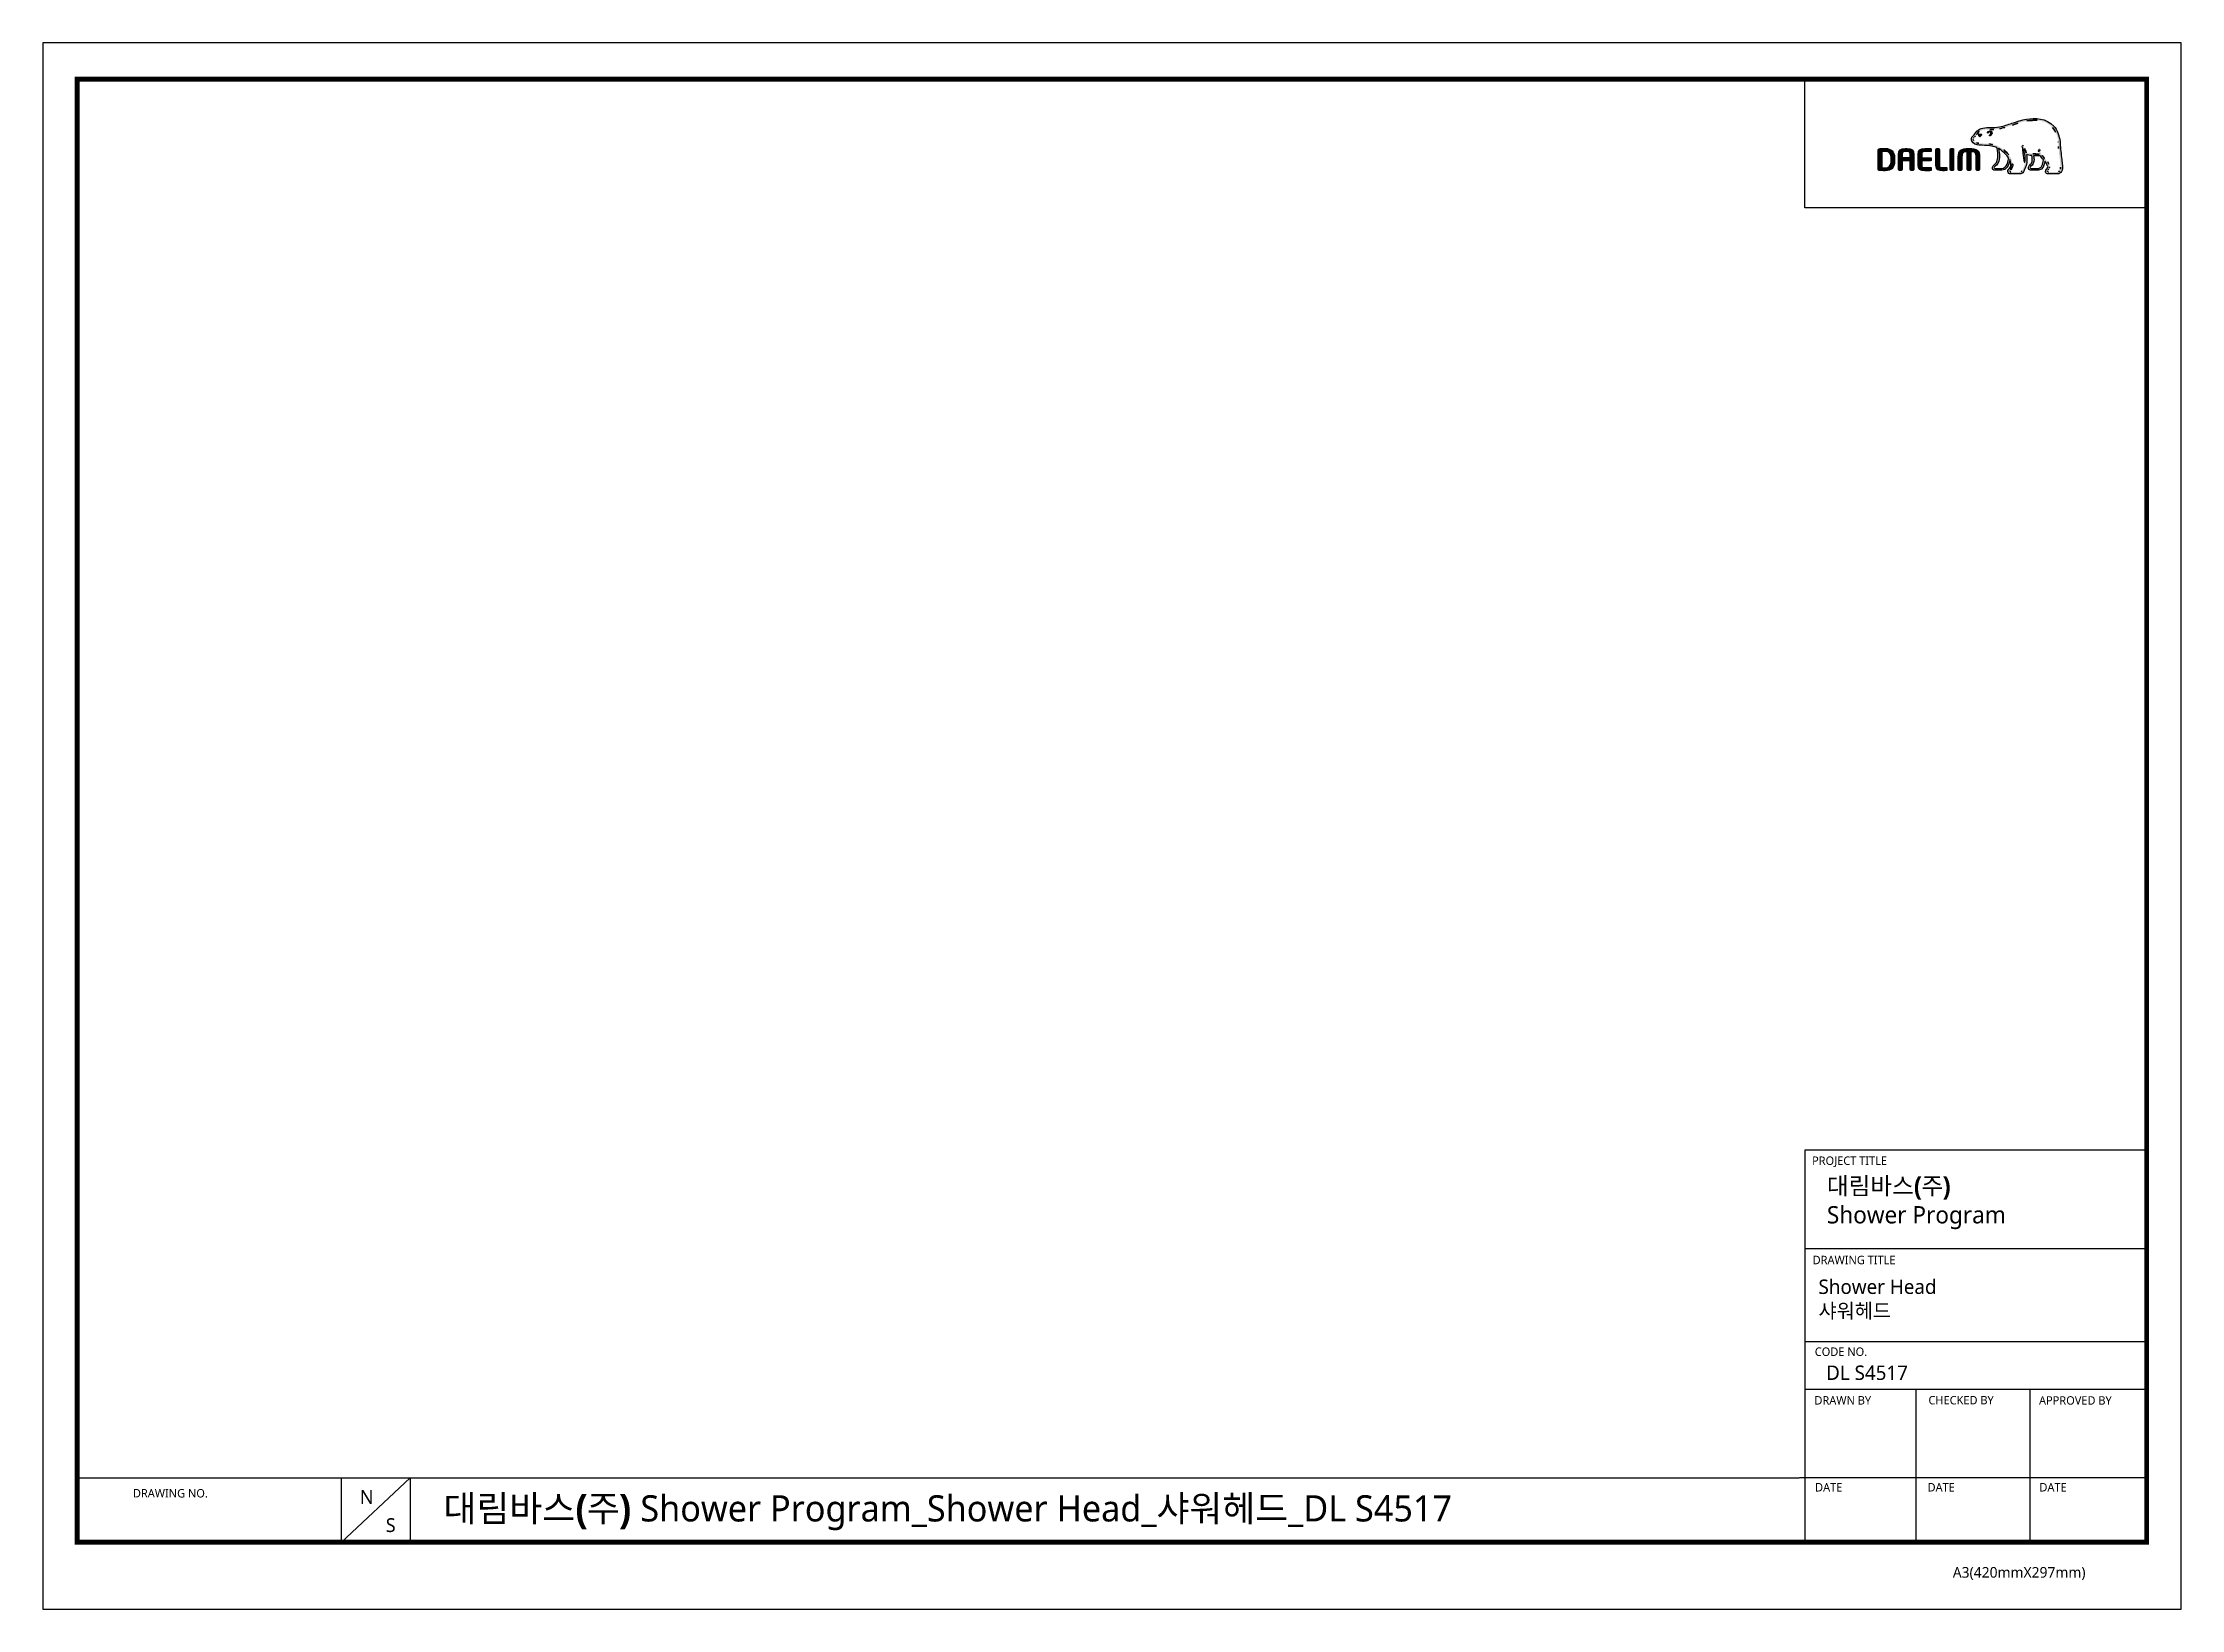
# Model space of a CAD drawing. Extents: x 16296660632 to 16296676033, y -37409619871 to -37409617369.
# Drawn here: x 16296675382 to 16296676033, y -37409617846 to -37409617369 of the extents above; entities outside this region: 1.
import ezdxf

# ---------------------------------------------------------------- set-up
doc = ezdxf.new("R2010")
doc.units = 0
doc.header["$LTSCALE"] = 10
doc.header["$MEASUREMENT"] = 0
doc.layers.get('0').update_dxf_attribs({"linetype": 'CONTINUOUS'})
doc.layers.add('레이어 1', color=7, linetype='CONTINUOUS')
doc.styles.add('Daelim Dimension', font='')
doc.styles.get('Daelim Dimension').set_extended_font_data('NanumGothic')

msp = doc.modelspace()

# ---------------------------------------------------------------- texts
at = {"color": 5, "ltscale": 40, "style": 'Daelim Dimension'}
for s, height, p in [('PROJECT TITLE', 2.56901127, (16296675920.465, -37409617711.010071)), ('DRAWING TITLE', 2.56901127, (16296675920.629709, -37409617741.245956)), ('CODE NO.', 2.5690113, (16296675921.273951, -37409617769.167938)), ('DRAWN BY', 2.5690113, (16296675921.17321, -37409617783.976334)), ('CHECKED BY', 2.5690113, (16296675955.883381, -37409617783.930771)), ('APPROVED BY', 2.56901127, (16296675989.54677, -37409617784.013748)), ('DRAWING NO.', 2.56901127, (16296675409.27832, -37409617812.274673)), ('DATE', 2.5690113, (16296675921.373859, -37409617810.45433)), ('DATE', 2.5690113, (16296675955.610201, -37409617810.45433)), ('DATE', 2.5690113, (16296675989.6649, -37409617810.45433)), ('A3(420mmX297mm)', 3.24237133, (16296675963.29048, -37409617836.697861))]:
    msp.add_text(s, height=height, dxfattribs=at).set_placement(p)
at = {"attachment_point": 1, "style": 'Daelim Dimension'}
for s, insert, char_height, width in [('{\\fPretendard Variable SemiBold|b0|i0|c129|p2;\\C7;대림바스(주)} \\PShower Program', (16296675924.975929, -37409617714.779152), 5.26500565, 84.62055433), (' Shower Head\\P 샤워헤드', (16296675920.922661, -37409617745.909767), 4.3953, 73.9684046), ('DL S4517', (16296675924.72595, -37409617772.089439), 4.3953, 73.9684046), ('N', (16296675478.366301, -37409617810.017693), 4.204124, 5.86731056), ('S', (16296675486.255079, -37409617818.586761), 4.204124, 5.86731056)]:
    msp.add_mtext(s, dxfattribs=dict(at, insert=insert, char_height=char_height, width=width))
at = {"color": 2, "insert": (16296675503.846371, -37409617811.599854), "char_height": 7.98525, "width": 388.83334578, "attachment_point": 1, "style": 'Daelim Dimension'}
msp.add_mtext('{\\fPretendard Variable SemiBold|b0|i0|c129|p2;대림바스(주)} Shower Program_Shower Head_{\\fGulim|b0|i0|c129|p50;샤워헤드}_DL S4517', dxfattribs=at)

# ---------------------------------------------------------------- hatches: boundary and pattern name
at = {"ltscale": 0.5}
h = msp.add_hatch(color=5, dxfattribs=at)
h.set_gradient(color1=(0, 0, 255), one_color=1, tint=1)
edge = h.paths.add_edge_path(flags=16)
edge.add_spline(control_points=[(16296660653.825001, -37409619854.891739), (16296660653.825001, -37409619862.145737), (16296660650.51771, -37409619865.679031), (16296660643.69503, -37409619865.679031), (16296660643.69503, -37409619865.679031), (16296660639.022791, -37409619865.590843), (16296660637.81632, -37409619865.563271), (16296660637.81632, -37409619865.563271), (16296660637.81632, -37409619837.724129), (16296660637.81632, -37409619837.724129), (16296660640.23064, -37409619837.478844), (16296660643.66058, -37409619837.438873), (16296660643.70261, -37409619837.438873), (16296660650.705811, -37409619837.438873), (16296660653.825001, -37409619840.775108), (16296660653.825001, -37409619848.194473), (16296660653.825001, -37409619848.194473), (16296660653.825001, -37409619854.891739), (16296660653.825001, -37409619854.891739)], knot_values=[0, 0, 0, 0, 1, 1, 1, 2, 2, 2, 3, 3, 3, 4, 4, 4, 5, 5, 5, 6, 6, 6, 6], degree=3, periodic=0)
edge = h.paths.add_edge_path()
edge.add_spline(control_points=[(16296660643.69503, -37409619832.221619), (16296660639.904051, -37409619832.221619), (16296660634.994089, -37409619832.448303), (16296660633.39006, -37409619832.69635), (16296660632.37995, -37409619832.870667), (16296660631.737789, -37409619833.622391), (16296660631.737789, -37409619834.616653), (16296660631.737789, -37409619834.616653), (16296660631.737789, -37409619868.454399), (16296660631.737789, -37409619868.454399), (16296660631.737789, -37409619869.523758), (16296660632.38271, -37409619870.233437), (16296660633.440359, -37409619870.430496), (16296660634.95689, -37409619870.662018), (16296660639.85375, -37409619870.896294), (16296660643.69503, -37409619870.896294), (16296660654.267349, -37409619870.896294), (16296660659.84634, -37409619865.351059), (16296660659.84634, -37409619854.891739), (16296660659.84634, -37409619854.891739), (16296660659.84634, -37409619848.194473), (16296660659.84634, -37409619848.194473), (16296660659.84634, -37409619837.750313), (16296660654.267349, -37409619832.221619), (16296660643.69503, -37409619832.221619)], knot_values=[0, 0, 0, 0, 1, 1, 1, 2, 2, 2, 3, 3, 3, 4, 4, 4, 5, 5, 5, 6, 6, 6, 7, 7, 7, 8, 8, 8, 8], degree=3, periodic=0)
at = {"layer": '레이어 1'}
h = msp.add_hatch(color=5, dxfattribs=at)
h.dxf.hatch_style = 1
edge = h.paths.add_edge_path(flags=16)
edge.add_spline(control_points=[(16296675995.779249, -37409617408.385696), (16296675995.50658, -37409617408.687538), (16296675995.163931, -37409617408.690247), (16296675995.149099, -37409617408.690247), (16296675995.149099, -37409617408.690247), (16296675992.40423, -37409617408.690247), (16296675992.40423, -37409617408.690247), (16296675992.303379, -37409617408.690247), (16296675992.22632, -37409617408.664963), (16296675992.17642, -37409617408.6157), (16296675992.134769, -37409617408.574898), (16296675992.114531, -37409617408.512833), (16296675992.114531, -37409617408.435944), (16296675992.114531, -37409617408.281151), (16296675992.22753, -37409617408.138817), (16296675992.34757, -37409617407.987747), (16296675992.45887, -37409617407.844757), (16296675992.56459, -37409617407.70919), (16296675992.623779, -37409617407.54258), (16296675992.774019, -37409617407.138237), (16296675992.758671, -37409617406.706871), (16296675992.579269, -37409617406.326797), (16296675992.25515, -37409617405.639137), (16296675991.774269, -37409617405.098869), (16296675991.30818, -37409617404.576813), (16296675991.30818, -37409617404.576813), (16296675991.150339, -37409617404.403473), (16296675991.150339, -37409617404.401779), (16296675990.544479, -37409617403.726631), (16296675989.91836, -37409617403.028168), (16296675989.868971, -37409617402.081177), (16296675989.85767, -37409617401.893669), (16296675989.771, -37409617401.780357), (16296675989.650431, -37409617401.785423), (16296675989.650431, -37409617401.785423), (16296675989.472851, -37409617401.870728), (16296675989.46899, -37409617401.870728), (16296675989.420931, -37409617401.923691), (16296675989.394119, -37409617402.002586), (16296675989.394119, -37409617402.093323), (16296675989.394119, -37409617402.093323), (16296675989.395639, -37409617402.125343), (16296675989.395639, -37409617402.125702), (16296675989.41992, -37409617402.46801), (16296675989.50153, -37409617402.803902), (16296675989.645029, -37409617403.152603), (16296675989.645029, -37409617403.152603), (16296675989.65904, -37409617403.187698), (16296675989.65904, -37409617403.187698), (16296675989.65904, -37409617403.187698), (16296675989.62192, -37409617403.189034), (16296675989.62192, -37409617403.189034), (16296675987.859791, -37409617403.25885), (16296675986.13225, -37409617402.926331), (16296675985.624189, -37409617402.803902), (16296675985.310869, -37409617401.543259), (16296675984.80266, -37409617400.707573), (16296675984.780729, -37409617400.672157), (16296675984.74127, -37409617400.606728), (16296675984.6782, -37409617400.556473), (16296675984.6175, -37409617400.538933), (16296675984.6175, -37409617400.538933), (16296675984.469101, -37409617400.561203), (16296675984.450899, -37409617400.563553), (16296675984.438419, -37409617400.5821), (16296675984.412451, -37409617400.617172), (16296675984.35512, -37409617400.694077), (16296675984.35512, -37409617400.694077), (16296675984.348049, -37409617400.755791), (16296675984.348049, -37409617400.755791), (16296675984.348049, -37409617400.755791), (16296675984.394911, -37409617400.9217), (16296675984.394911, -37409617400.9217), (16296675984.433359, -37409617400.988159), (16296675985.33819, -37409617402.573227), (16296675985.33819, -37409617404.672607), (16296675985.33819, -37409617405.967628), (16296675984.99791, -37409617407.189468), (16296675984.32679, -37409617408.303757), (16296675984.16643, -37409617408.571182), (16296675983.955139, -37409617408.690247), (16296675983.640841, -37409617408.690247), (16296675983.640841, -37409617408.690247), (16296675980.93507, -37409617408.690247), (16296675980.93507, -37409617408.690247), (16296675980.845381, -37409617408.690247), (16296675980.658199, -37409617408.627167), (16296675980.658199, -37409617408.431557), (16296675980.658199, -37409617408.323639), (16296675980.75819, -37409617408.146584), (16296675980.92481, -37409617407.960098), (16296675982.05238, -37409617406.704529), (16296675981.40185, -37409617404.743408), (16296675980.320459, -37409617403.451424), (16296675979.27598, -37409617402.205276), (16296675977.57136, -37409617400.637062), (16296675975.38262, -37409617400.247543), (16296675974.606951, -37409617400.111992), (16296675973.332331, -37409617400.036453), (16296675972.30286, -37409617399.97538), (16296675972.30286, -37409617399.97538), (16296675971.26228, -37409617399.913673), (16296675971.26228, -37409617399.913673), (16296675970.728251, -37409617399.872871), (16296675969.845671, -37409617399.544403), (16296675969.577049, -37409617399.035797), (16296675969.46357, -37409617398.825027), (16296675969.476391, -37409617398.611221), (16296675969.61869, -37409617398.365356), (16296675969.708241, -37409617398.217003), (16296675969.831169, -37409617398.0895), (16296675969.9858, -37409617397.934357), (16296675970.15678, -37409617397.76136), (16296675970.332661, -37409617397.582283), (16296675970.469601, -37409617397.346207), (16296675970.469601, -37409617397.346207), (16296675970.508869, -37409617397.272346), (16296675970.508869, -37409617397.272346), (16296675971.031441, -37409617396.272743), (16296675972.107929, -37409617395.744942), (16296675973.7097, -37409617395.702461), (16296675973.7097, -37409617395.702461), (16296675974.613029, -37409617395.692352), (16296675974.613029, -37409617395.692352), (16296675975.60487, -37409617395.687286), (16296675976.73028, -37409617395.681549), (16296675977.654989, -37409617395.482567), (16296675978.953739, -37409617395.203331), (16296675980.256701, -37409617394.758163), (16296675981.406549, -37409617394.366287), (16296675981.406549, -37409617394.366287), (16296675981.44331, -37409617394.354149), (16296675981.44331, -37409617394.354149), (16296675982.86549, -37409617393.867844), (16296675984.336241, -37409617393.364967), (16296675985.83968, -37409617393.12014), (16296675988.24579, -37409617392.721863), (16296675991.549971, -37409617392.735008), (16296675993.62878, -37409617395.068764), (16296675994.589621, -37409617396.149292), (16296675995.181471, -37409617397.635231), (16296675995.38517, -37409617399.486397), (16296675995.38517, -37409617399.486397), (16296675995.37743, -37409617399.480324), (16296675995.370331, -37409617399.473923), (16296675995.386841, -37409617399.510651), (16296675995.40237, -37409617399.718407), (16296675995.488029, -37409617400.896088), (16296675995.51265, -37409617401.462318), (16296675995.538639, -37409617402.047783), (16296675995.68667, -37409617403.134071), (16296675995.68667, -37409617403.134071), (16296675996.106211, -37409617406.766899), (16296675996.106211, -37409617406.766899), (16296675996.106211, -37409617406.766899), (16296675996.13117, -37409617407.208366), (16296675996.13117, -37409617407.208366), (16296675996.13117, -37409617407.729759), (16296675996.01313, -37409617408.12603), (16296675995.779249, -37409617408.385696)], knot_values=[0, 0, 0, 0, 1, 1, 1, 2, 2, 2, 3, 3, 3, 4, 4, 4, 5, 5, 5, 6, 6, 6, 7, 7, 7, 8, 8, 8, 9, 9, 9, 10, 10, 10, 11, 11, 11, 12, 12, 12, 13, 13, 13, 14, 14, 14, 15, 15, 15, 16, 16, 16, 17, 17, 17, 18, 18, 18, 19, 19, 19, 20, 20, 20, 21, 21, 21, 22, 22, 22, 23, 23, 23, 24, 24, 24, 25, 25, 25, 26, 26, 26, 27, 27, 27, 28, 28, 28, 29, 29, 29, 30, 30, 30, 31, 31, 31, 32, 32, 32, 33, 33, 33, 34, 34, 34, 35, 35, 35, 36, 36, 36, 37, 37, 37, 38, 38, 38, 39, 39, 39, 40, 40, 40, 41, 41, 41, 42, 42, 42, 43, 43, 43, 44, 44, 44, 45, 45, 45, 46, 46, 46, 47, 47, 47, 48, 48, 48, 49, 49, 49, 50, 50, 50, 51, 51, 51, 52, 52, 52, 53, 53, 53, 53], degree=3, periodic=0)
edge = h.paths.add_edge_path(flags=16)
edge.add_spline(control_points=[(16296675989.43391, -37409617407.600578), (16296675989.43391, -37409617407.600578), (16296675987.19475, -37409617407.600578), (16296675987.19475, -37409617407.600578), (16296675987.02916, -37409617407.600578), (16296675986.89831, -37409617407.468384), (16296675986.89831, -37409617407.299744), (16296675986.89831, -37409617407.18206), (16296675987.0005, -37409617407.032333), (16296675987.09713, -37409617406.929459), (16296675987.552589, -37409617406.493393), (16296675988.01848, -37409617405.893097), (16296675988.01848, -37409617404.753532), (16296675988.01848, -37409617404.753532), (16296675987.989639, -37409617404.235863), (16296675987.989639, -37409617404.233849), (16296675987.989639, -37409617404.233849), (16296675987.907351, -37409617403.730309), (16296675987.907351, -37409617403.730309), (16296675987.907351, -37409617403.730309), (16296675987.901621, -37409617403.698601), (16296675987.901621, -37409617403.698601), (16296675987.901621, -37409617403.698601), (16296675987.93466, -37409617403.700981), (16296675987.93466, -37409617403.700981), (16296675988.35219, -37409617403.73098), (16296675989.164619, -37409617403.776199), (16296675989.94029, -37409617403.739433), (16296675990.137239, -37409617404.052727), (16296675990.454599, -37409617404.455727), (16296675990.91798, -37409617404.992638), (16296675990.896721, -37409617405.25975), (16296675990.675501, -37409617407.600578), (16296675989.43391, -37409617407.600578)], knot_values=[0, 0, 0, 0, 1, 1, 1, 2, 2, 2, 3, 3, 3, 4, 4, 4, 5, 5, 5, 6, 6, 6, 7, 7, 7, 8, 8, 8, 9, 9, 9, 10, 10, 10, 11, 11, 11, 11], degree=3, periodic=0)
edge = h.paths.add_edge_path(flags=16)
edge.add_spline(control_points=[(16296675978.198299, -37409617407.600578), (16296675978.198299, -37409617407.600578), (16296675976.23283, -37409617407.600578), (16296675976.23283, -37409617407.600578), (16296675976.085449, -37409617407.600578), (16296675975.926929, -37409617407.479172), (16296675975.926929, -37409617407.299744), (16296675975.926929, -37409617407.190849), (16296675976.01832, -37409617407.055931), (16296675976.18494, -37409617406.922028), (16296675976.682369, -37409617406.525772), (16296675977.436119, -37409617405.926132), (16296675977.51775, -37409617404.270576), (16296675977.51775, -37409617404.270576), (16296675977.52903, -37409617403.819008), (16296675977.52903, -37409617403.819008), (16296675977.52903, -37409617403.114838), (16296675977.367661, -37409617402.264648), (16296675977.214569, -37409617401.504822), (16296675977.214569, -37409617401.504822), (16296675977.18959, -37409617401.427261), (16296675977.18959, -37409617401.427261), (16296675977.18959, -37409617401.427261), (16296675977.254009, -37409617401.477509), (16296675977.254009, -37409617401.477509), (16296675977.54707, -37409617401.657928), (16296675979.15238, -37409617402.745888), (16296675980.29162, -37409617404.353233), (16296675980.19718, -37409617405.114052), (16296675979.7682, -37409617407.600578), (16296675978.198299, -37409617407.600578)], knot_values=[0, 0, 0, 0, 1, 1, 1, 2, 2, 2, 3, 3, 3, 4, 4, 4, 5, 5, 5, 6, 6, 6, 7, 7, 7, 8, 8, 8, 9, 9, 9, 10, 10, 10, 10], degree=3, periodic=0)
edge = h.paths.add_edge_path()
edge.add_spline(control_points=[(16296675996.66099, -37409617406.711937), (16296675996.660299, -37409617406.706871), (16296675996.243469, -37409617403.058533), (16296675996.243469, -37409617403.058533), (16296675996.089161, -37409617401.968208), (16296675996.06691, -37409617401.38678), (16296675996.04686, -37409617400.871483), (16296675996.04686, -37409617400.871483), (16296675995.94367, -37409617399.431068), (16296675995.94367, -37409617399.430054), (16296675995.724119, -37409617397.458519), (16296675995.08605, -37409617395.866028), (16296675994.046301, -37409617394.7015), (16296675991.80022, -37409617392.177856), (16296675988.29402, -37409617392.151207), (16296675985.74712, -37409617392.571098), (16296675984.18515, -37409617392.829437), (16296675982.69215, -37409617393.339027), (16296675981.248711, -37409617393.832748), (16296675981.248711, -37409617393.832748), (16296675981.20219, -37409617393.849274), (16296675981.20219, -37409617393.849274), (16296675980.073759, -37409617394.234062), (16296675978.793209, -37409617394.672173), (16296675977.536631, -37409617394.939919), (16296675976.673269, -37409617395.124397), (16296675975.592051, -37409617395.132843), (16296675974.636959, -37409617395.137901), (16296675974.636959, -37409617395.137901), (16296675973.69166, -37409617395.149361), (16296675973.69166, -37409617395.149361), (16296675971.87524, -37409617395.194221), (16296675970.638029, -37409617395.823196), (16296675970.013121, -37409617397.018059), (16296675970.013121, -37409617397.018059), (16296675969.984949, -37409617397.069641), (16296675969.984949, -37409617397.069641), (16296675969.88159, -37409617397.250771), (16296675969.72831, -37409617397.404556), (16296675969.591049, -37409617397.54216), (16296675969.439791, -37409617397.694603), (16296675969.26932, -37409617397.865562), (16296675969.139139, -37409617398.0868), (16296675969.00844, -37409617398.308388), (16296675968.94252, -37409617398.53299), (16296675968.94252, -37409617398.75354), (16296675968.94252, -37409617398.939034), (16296675968.98905, -37409617399.12114), (16296675969.082491, -37409617399.295158), (16296675969.46863, -37409617400.024307), (16296675970.570089, -37409617400.417847), (16296675971.227369, -37409617400.464737), (16296675971.227369, -37409617400.464737), (16296675972.194929, -37409617400.525459), (16296675972.21804, -37409617400.527473), (16296675973.18544, -37409617400.5821), (16296675974.510309, -37409617400.658653), (16296675975.28381, -37409617400.795242), (16296675975.736071, -37409617400.875183), (16296675976.250031, -37409617401.037376), (16296675976.72352, -37409617401.260323), (16296675976.75725, -37409617401.38308), (16296675977.00309, -37409617402.476097), (16296675977.00309, -37409617403.819687), (16296675977.00309, -37409617403.819687), (16296675976.992649, -37409617404.245987), (16296675976.992649, -37409617404.245987), (16296675976.92132, -37409617405.66275), (16296675976.30365, -37409617406.157829), (16296675975.851061, -37409617406.520042), (16296675975.80518, -37409617406.556129), (16296675975.40184, -37409617406.891006), (16296675975.372829, -37409617407.294029), (16296675975.35227, -37409617407.522003), (16296675975.417521, -37409617407.729759), (16296675975.555969, -37409617407.879158), (16296675975.70603, -37409617408.041039), (16296675975.934191, -37409617408.122971), (16296675976.23283, -37409617408.122971), (16296675976.23283, -37409617408.122971), (16296675978.198299, -37409617408.122971), (16296675978.198299, -37409617408.122971), (16296675979.669399, -37409617408.122971), (16296675980.397169, -37409617406.53894), (16296675980.618561, -37409617405.055023), (16296675980.618561, -37409617405.055023), (16296675980.623131, -37409617404.846283), (16296675980.623131, -37409617404.846283), (16296675980.623131, -37409617404.846283), (16296675980.683849, -37409617404.950821), (16296675980.683849, -37409617404.950821), (16296675980.872511, -37409617405.370682), (16296675980.986019, -37409617405.87252), (16296675980.986019, -37409617406.250557), (16296675980.986019, -37409617406.781067), (16296675980.82177, -37409617407.244453), (16296675980.5098, -37409617407.589783), (16296675980.431061, -37409617407.667702), (16296675980.037661, -37409617408.075432), (16296675980.037661, -37409617408.482491), (16296675980.037661, -37409617408.482491), (16296675980.04121, -37409617408.549606), (16296675980.04121, -37409617408.549606), (16296675980.097019, -37409617409.030533), (16296675980.486191, -37409617409.245354), (16296675980.847731, -37409617409.245354), (16296675980.847731, -37409617409.245354), (16296675983.640841, -37409617409.245354), (16296675983.640841, -37409617409.245354), (16296675984.14502, -37409617409.245354), (16296675984.546829, -37409617409.018372), (16296675984.805, -37409617408.59008), (16296675985.515779, -37409617407.410042), (16296675985.87594, -37409617406.128487), (16296675985.87594, -37409617404.782188), (16296675985.87594, -37409617404.361977), (16296675985.836321, -37409617403.913437), (16296675985.758751, -37409617403.448036), (16296675985.758751, -37409617403.448036), (16296675985.75201, -37409617403.410927), (16296675985.75201, -37409617403.410927), (16296675985.75201, -37409617403.410927), (16296675985.789101, -37409617403.418701), (16296675985.789101, -37409617403.418701), (16296675986.12516, -37409617403.48378), (16296675986.665779, -37409617403.577538), (16296675987.333851, -37409617403.649696), (16296675987.333851, -37409617403.649696), (16296675987.35327, -37409617403.652077), (16296675987.35327, -37409617403.652077), (16296675987.35327, -37409617403.652077), (16296675987.44315, -37409617404.16404), (16296675987.44315, -37409617404.16404), (16296675987.44315, -37409617404.16404), (16296675987.46286, -37409617404.285423), (16296675987.46286, -37409617404.287453), (16296675987.46286, -37409617404.287453), (16296675987.48951, -37409617404.740387), (16296675987.48951, -37409617404.740387), (16296675987.48951, -37409617405.827339), (16296675986.99576, -37409617406.300163), (16296675986.73036, -37409617406.553757), (16296675986.726641, -37409617406.557137), (16296675986.35635, -37409617406.933487), (16296675986.316219, -37409617407.26738), (16296675986.316219, -37409617407.26738), (16296675986.30341, -37409617407.369919), (16296675986.30341, -37409617407.369919), (16296675986.30341, -37409617407.4748), (16296675986.33037, -37409617407.680511), (16296675986.51384, -37409617407.870064), (16296675986.67539, -37409617408.038353), (16296675986.925461, -37409617408.122971), (16296675987.25798, -37409617408.122971), (16296675987.25798, -37409617408.122971), (16296675989.43391, -37409617408.122971), (16296675989.43391, -37409617408.122971), (16296675990.755421, -37409617408.122971), (16296675991.15321, -37409617406.442833), (16296675991.31357, -37409617405.501213), (16296675991.31357, -37409617405.501213), (16296675991.320999, -37409617405.404083), (16296675991.320999, -37409617405.404083), (16296675991.320999, -37409617405.404083), (16296675991.37326, -37409617405.475243), (16296675991.37326, -37409617405.475243), (16296675991.67798, -37409617405.864433), (16296675991.94524, -37409617406.297119), (16296675992.073891, -37409617406.566254), (16296675992.14151, -37409617406.706192), (16296675992.177931, -37409617406.861679), (16296675992.177931, -37409617407.017487), (16296675992.177931, -37409617407.017487), (16296675992.1287, -37409617407.332474), (16296675992.1287, -37409617407.332474), (16296675992.07778, -37409617407.503464), (16296675991.96109, -37409617407.66095), (16296675991.84693, -37409617407.813393), (16296675991.67947, -37409617408.030922), (16296675991.5068, -37409617408.256523), (16296675991.5068, -37409617408.53038), (16296675991.5068, -37409617408.53038), (16296675991.52301, -37409617408.681122), (16296675991.52301, -37409617408.681122), (16296675991.602579, -37409617409.044693), (16296675991.897181, -37409617409.245354), (16296675992.351959, -37409617409.245354), (16296675992.351959, -37409617409.245354), (16296675995.147751, -37409617409.245354), (16296675995.147751, -37409617409.245354), (16296675995.20911, -37409617409.245354), (16296675995.75547, -37409617409.231857), (16296675996.18343, -37409617408.768806), (16296675996.525061, -37409617408.398857), (16296675996.69099, -37409617407.890266), (16296675996.69099, -37409617407.215103), (16296675996.69099, -37409617407.215103), (16296675996.66132, -37409617406.714287), (16296675996.66099, -37409617406.711937)], knot_values=[0, 0, 0, 0, 1, 1, 1, 2, 2, 2, 3, 3, 3, 4, 4, 4, 5, 5, 5, 6, 6, 6, 7, 7, 7, 8, 8, 8, 9, 9, 9, 10, 10, 10, 11, 11, 11, 12, 12, 12, 13, 13, 13, 14, 14, 14, 15, 15, 15, 16, 16, 16, 17, 17, 17, 18, 18, 18, 19, 19, 19, 20, 20, 20, 21, 21, 21, 22, 22, 22, 23, 23, 23, 24, 24, 24, 25, 25, 25, 26, 26, 26, 27, 27, 27, 28, 28, 28, 29, 29, 29, 30, 30, 30, 31, 31, 31, 32, 32, 32, 33, 33, 33, 34, 34, 34, 35, 35, 35, 36, 36, 36, 37, 37, 37, 38, 38, 38, 39, 39, 39, 40, 40, 40, 41, 41, 41, 42, 42, 42, 43, 43, 43, 44, 44, 44, 45, 45, 45, 46, 46, 46, 47, 47, 47, 48, 48, 48, 49, 49, 49, 50, 50, 50, 51, 51, 51, 52, 52, 52, 53, 53, 53, 54, 54, 54, 55, 55, 55, 56, 56, 56, 57, 57, 57, 58, 58, 58, 59, 59, 59, 60, 60, 60, 61, 61, 61, 62, 62, 62, 63, 63, 63, 64, 64, 64, 65, 65, 65, 66, 66, 66, 66], degree=3, periodic=0)
edge = h.paths.add_edge_path(flags=0)
edge.add_spline(control_points=[(16296675971.179819, -37409617397.276733), (16296675971.179819, -37409617397.276733), (16296675971.58654, -37409617397.092934), (16296675972.090401, -37409617397.287193), (16296675972.090401, -37409617397.287193), (16296675972.15279, -37409617397.31382), (16296675972.07151, -37409617397.428833), (16296675971.82616, -37409617397.758659), (16296675971.584351, -37409617397.829826), (16296675971.584351, -37409617397.829826), (16296675971.584351, -37409617397.829826), (16296675971.409161, -37409617397.891533), (16296675971.31069, -37409617397.772148), (16296675971.11171, -37409617397.538788), (16296675971.10564, -37409617397.40287), (16296675971.10564, -37409617397.40287), (16296675971.10564, -37409617397.40287), (16296675971.08506, -37409617397.302032), (16296675971.179819, -37409617397.276733)], knot_values=[0, 0, 0, 0, 1, 1, 1, 2, 2, 2, 3, 3, 3, 4, 4, 4, 5, 5, 5, 6, 6, 6, 6], degree=3, periodic=0)
edge = h.paths.add_edge_path(flags=0)
edge.add_spline(control_points=[(16296675973.863819, -37409617396.528717), (16296675973.80294, -37409617396.595154), (16296675973.798229, -37409617396.70578), (16296675973.863819, -37409617396.764107), (16296675973.926559, -37409617396.820778), (16296675974.035311, -37409617396.805931), (16296675974.09601, -37409617396.739166), (16296675974.128389, -37409617396.70578), (16296675974.462271, -37409617396.309502), (16296675974.75028, -37409617396.512177), (16296675974.855499, -37409617396.587753), (16296675974.899, -37409617396.694977), (16296675974.883499, -37409617396.833588), (16296675974.858879, -37409617397.055817), (16296675974.66614, -37409617397.308113), (16296675974.53141, -37409617397.394432), (16296675974.45603, -37409617397.4403), (16296675974.40629, -37409617397.538788), (16296675974.442039, -37409617397.618378), (16296675974.477449, -37409617397.697617), (16296675974.578291, -37409617397.721237), (16296675974.65922, -37409617397.683456), (16296675974.900339, -37409617397.568123), (16296675975.20439, -37409617397.182983), (16296675975.24604, -37409617396.823807), (16296675975.27368, -37409617396.573578), (16296675975.161381, -37409617396.369209), (16296675974.96139, -37409617396.231277), (16296675974.53141, -37409617395.926064), (16296675974.044081, -37409617396.33445), (16296675973.863819, -37409617396.528717)], knot_values=[0, 0, 0, 0, 1, 1, 1, 2, 2, 2, 3, 3, 3, 4, 4, 4, 5, 5, 5, 6, 6, 6, 7, 7, 7, 8, 8, 8, 9, 9, 9, 10, 10, 10, 10], degree=3, periodic=0)
edge = h.paths.add_edge_path(flags=0)
edge.add_spline(control_points=[(16296675973.808849, -37409617396.826508), (16296675973.808849, -37409617396.826508), (16296675973.808849, -37409617396.826508), (16296675973.808849, -37409617396.826508), (16296675973.808849, -37409617396.826508), (16296675973.808849, -37409617396.826508), (16296675973.808849, -37409617396.826508)], knot_values=[0, 0, 0, 0, 1, 1, 1, 2, 2, 2, 2], degree=3, periodic=0)
h = msp.add_hatch(color=5, dxfattribs=at)
h.dxf.hatch_style = 2
edge = h.paths.add_edge_path()
edge.add_spline(control_points=[(16296675944.503889, -37409617405.467499), (16296675944.503889, -37409617406.742973), (16296675943.92197, -37409617407.363503), (16296675942.72423, -37409617407.363503), (16296675942.72423, -37409617407.363503), (16296675941.904791, -37409617407.348328), (16296675941.691231, -37409617407.344627), (16296675941.691231, -37409617407.344627), (16296675941.691231, -37409617402.454163), (16296675941.691231, -37409617402.454163), (16296675942.11566, -37409617402.412018), (16296675942.71883, -37409617402.404953), (16296675942.724819, -37409617402.404953), (16296675943.955021, -37409617402.404953), (16296675944.503889, -37409617402.989388), (16296675944.503889, -37409617404.299263), (16296675944.503889, -37409617404.299263), (16296675944.503889, -37409617405.467499), (16296675944.503889, -37409617405.467499)], knot_values=[0, 0, 0, 0, 1, 1, 1, 2, 2, 2, 3, 3, 3, 4, 4, 4, 5, 5, 5, 6, 6, 6, 6], degree=3, periodic=0)
edge = h.paths.add_edge_path()
edge.add_spline(control_points=[(16296675942.72423, -37409617401.486259), (16296675942.059349, -37409617401.486259), (16296675941.196819, -37409617401.527077), (16296675940.913971, -37409617401.572601), (16296675940.73708, -37409617401.60228), (16296675940.623671, -37409617401.734489), (16296675940.623671, -37409617401.909172), (16296675940.623671, -37409617401.909172), (16296675940.623671, -37409617407.858566), (16296675940.623671, -37409617407.858566), (16296675940.623671, -37409617408.041702), (16296675940.738159, -37409617408.170547), (16296675940.922569, -37409617408.196159), (16296675941.190081, -37409617408.240669), (16296675942.04981, -37409617408.281151), (16296675942.72423, -37409617408.281151), (16296675944.58078, -37409617408.281151), (16296675945.56167, -37409617407.307854), (16296675945.56167, -37409617405.467499), (16296675945.56167, -37409617405.467499), (16296675945.56167, -37409617404.299263), (16296675945.56167, -37409617404.299263), (16296675945.56167, -37409617402.458923), (16296675944.58078, -37409617401.486259), (16296675942.72423, -37409617401.486259)], knot_values=[0, 0, 0, 0, 1, 1, 1, 2, 2, 2, 3, 3, 3, 4, 4, 4, 5, 5, 5, 6, 6, 6, 7, 7, 7, 8, 8, 8, 8], degree=3, periodic=0)
h = msp.add_hatch(color=5, dxfattribs=at)
h.dxf.hatch_style = 2
edge = h.paths.add_edge_path()
edge.add_spline(control_points=[(16296675950.34976, -37409617404.292168), (16296675950.34976, -37409617404.292168), (16296675947.846359, -37409617404.292168), (16296675947.846359, -37409617404.292168), (16296675947.846359, -37409617404.199112), (16296675947.846359, -37409617403.399483), (16296675947.846359, -37409617403.399483), (16296675947.846359, -37409617402.564774), (16296675948.094481, -37409617402.423149), (16296675948.838881, -37409617402.423149), (16296675948.838881, -37409617402.423149), (16296675949.35799, -37409617402.423149), (16296675949.35799, -37409617402.423149), (16296675950.101959, -37409617402.423149), (16296675950.34976, -37409617402.564774), (16296675950.34976, -37409617403.399483), (16296675950.34976, -37409617403.399483), (16296675950.34976, -37409617404.199112), (16296675950.34976, -37409617404.292168)], knot_values=[0, 0, 0, 0, 1, 1, 1, 2, 2, 2, 3, 3, 3, 4, 4, 4, 5, 5, 5, 6, 6, 6, 6], degree=3, periodic=0)
edge = h.paths.add_edge_path()
edge.add_spline(control_points=[(16296675949.35799, -37409617401.486259), (16296675949.35799, -37409617401.486259), (16296675948.838881, -37409617401.486259), (16296675948.838881, -37409617401.486259), (16296675947.42075, -37409617401.486259), (16296675946.788481, -37409617402.076134), (16296675946.788481, -37409617403.399483), (16296675946.788481, -37409617403.399483), (16296675946.788481, -37409617407.92672), (16296675946.788481, -37409617407.92672), (16296675946.788481, -37409617408.085899), (16296675946.91783, -37409617408.220772), (16296675947.070511, -37409617408.220772), (16296675947.070511, -37409617408.220772), (16296675947.56576, -37409617408.220772), (16296675947.56576, -37409617408.220772), (16296675947.741301, -37409617408.220772), (16296675947.846359, -37409617408.071716), (16296675947.846359, -37409617407.92672), (16296675947.846359, -37409617407.92672), (16296675947.846359, -37409617405.325172), (16296675947.846359, -37409617405.223663), (16296675947.846359, -37409617405.223663), (16296675950.34976, -37409617405.223663), (16296675950.34976, -37409617405.223663), (16296675950.34976, -37409617405.325172), (16296675950.34976, -37409617407.92672), (16296675950.34976, -37409617407.92672), (16296675950.34976, -37409617408.088913), (16296675950.477659, -37409617408.220772), (16296675950.635241, -37409617408.220772), (16296675950.635241, -37409617408.220772), (16296675951.12442, -37409617408.220772), (16296675951.12442, -37409617408.220772), (16296675951.29591, -37409617408.220772), (16296675951.41132, -37409617408.068672), (16296675951.41132, -37409617407.92672), (16296675951.41132, -37409617407.92672), (16296675951.41132, -37409617403.399483), (16296675951.41132, -37409617403.399483), (16296675951.41132, -37409617402.076134), (16296675950.777809, -37409617401.486259), (16296675949.35799, -37409617401.486259)], knot_values=[0, 0, 0, 0, 1, 1, 1, 2, 2, 2, 3, 3, 3, 4, 4, 4, 5, 5, 5, 6, 6, 6, 7, 7, 7, 8, 8, 8, 9, 9, 9, 10, 10, 10, 11, 11, 11, 12, 12, 12, 13, 13, 13, 14, 14, 14, 14], degree=3, periodic=0)
h = msp.add_hatch(color=5, dxfattribs=at)
h.dxf.hatch_style = 2
edge = h.paths.add_edge_path()
edge.add_spline(control_points=[(16296675952.756689, -37409617403.216362), (16296675952.756689, -37409617403.216362), (16296675952.756689, -37409617406.549057), (16296675952.756689, -37409617406.549057), (16296675952.756689, -37409617407.714912), (16296675953.4226, -37409617408.281151), (16296675954.792839, -37409617408.281151), (16296675955.39769, -37409617408.281151), (16296675956.220909, -37409617408.270027), (16296675956.55007, -37409617408.239326), (16296675956.54534, -37409617408.239326), (16296675956.709669, -37409617408.22348), (16296675956.709669, -37409617408.22348), (16296675956.709669, -37409617408.22348), (16296675956.757231, -37409617408.218758), (16296675956.757231, -37409617408.218758), (16296675956.757231, -37409617408.218758), (16296675956.757231, -37409617407.327072), (16296675956.757231, -37409617407.327072), (16296675956.757231, -37409617407.327072), (16296675954.80035, -37409617407.327072), (16296675954.80035, -37409617407.327072), (16296675953.81995, -37409617407.327072), (16296675953.81995, -37409617407.050537), (16296675953.81995, -37409617406.549057), (16296675953.81995, -37409617406.549057), (16296675953.81995, -37409617405.314034), (16296675953.81995, -37409617405.217583), (16296675953.9207, -37409617405.217583), (16296675956.450411, -37409617405.217583), (16296675956.450411, -37409617405.217583), (16296675956.616091, -37409617405.217583), (16296675956.75106, -37409617405.08606), (16296675956.75106, -37409617404.924187), (16296675956.75106, -37409617404.924187), (16296675956.75106, -37409617404.593681), (16296675956.75106, -37409617404.593681), (16296675956.75106, -37409617404.430794), (16296675956.616091, -37409617404.298927), (16296675956.450411, -37409617404.298927), (16296675956.450411, -37409617404.298927), (16296675953.9207, -37409617404.298927), (16296675953.81995, -37409617404.298927), (16296675953.81995, -37409617404.203148), (16296675953.81995, -37409617403.216362), (16296675953.81995, -37409617403.216362), (16296675953.81995, -37409617402.715553), (16296675953.81995, -37409617402.439667), (16296675954.80035, -37409617402.439667), (16296675954.80035, -37409617402.439667), (16296675956.75647, -37409617402.447433), (16296675956.75647, -37409617402.447433), (16296675956.75647, -37409617402.447433), (16296675956.75647, -37409617401.561127), (16296675956.75647, -37409617401.561127), (16296675956.75647, -37409617401.561127), (16296675956.548969, -37409617401.538879), (16296675956.548969, -37409617401.538879), (16296675956.164089, -37409617401.504143), (16296675955.281691, -37409617401.486259), (16296675954.792839, -37409617401.486259), (16296675953.4226, -37409617401.486259), (16296675952.756689, -37409617402.051826), (16296675952.756689, -37409617403.216362)], knot_values=[0, 0, 0, 0, 1, 1, 1, 2, 2, 2, 3, 3, 3, 4, 4, 4, 5, 5, 5, 6, 6, 6, 7, 7, 7, 8, 8, 8, 9, 9, 9, 10, 10, 10, 11, 11, 11, 12, 12, 12, 13, 13, 13, 14, 14, 14, 15, 15, 15, 16, 16, 16, 17, 17, 17, 18, 18, 18, 19, 19, 19, 20, 20, 20, 21, 21, 21, 21], degree=3, periodic=0)
h = msp.add_hatch(color=5, dxfattribs=at)
h.dxf.hatch_style = 2
edge = h.paths.add_edge_path()
edge.add_spline(control_points=[(16296675958.4561, -37409617401.546654), (16296675958.292379, -37409617401.546654), (16296675958.15361, -37409617401.681892), (16296675958.15361, -37409617401.842392), (16296675958.15361, -37409617401.842392), (16296675958.15361, -37409617406.549057), (16296675958.15361, -37409617406.549057), (16296675958.15361, -37409617408.083862), (16296675959.201099, -37409617408.281151), (16296675960.11301, -37409617408.281151), (16296675960.78211, -37409617408.281151), (16296675960.953779, -37409617408.252808), (16296675961.151899, -37409617408.219757), (16296675961.151899, -37409617408.219757), (16296675961.26742, -37409617408.201569), (16296675961.26742, -37409617408.201569), (16296675961.26573, -37409617408.20224), (16296675961.420361, -37409617408.183022), (16296675961.420361, -37409617408.183022), (16296675961.420361, -37409617408.183022), (16296675961.46623, -37409617408.176941), (16296675961.46623, -37409617408.176941), (16296675961.46623, -37409617408.176941), (16296675961.46623, -37409617407.327072), (16296675961.46623, -37409617407.327072), (16296675961.46623, -37409617407.327072), (16296675960.123131, -37409617407.327072), (16296675960.123131, -37409617407.327072), (16296675959.214581, -37409617407.327072), (16296675959.214581, -37409617406.9841), (16296675959.214581, -37409617406.651237), (16296675959.214581, -37409617406.651237), (16296675959.214581, -37409617401.842392), (16296675959.214581, -37409617401.842392), (16296675959.214581, -37409617401.681892), (16296675959.076981, -37409617401.546654), (16296675958.91375, -37409617401.546654), (16296675958.91375, -37409617401.546654), (16296675958.4561, -37409617401.546654), (16296675958.4561, -37409617401.546654)], knot_values=[0, 0, 0, 0, 1, 1, 1, 2, 2, 2, 3, 3, 3, 4, 4, 4, 5, 5, 5, 6, 6, 6, 7, 7, 7, 8, 8, 8, 9, 9, 9, 10, 10, 10, 11, 11, 11, 12, 12, 12, 13, 13, 13, 13], degree=3, periodic=0)
h = msp.add_hatch(color=5, dxfattribs=at)
h.dxf.hatch_style = 2
edge = h.paths.add_edge_path()
edge.add_spline(control_points=[(16296675962.779301, -37409617401.546654), (16296675962.602579, -37409617401.546654), (16296675962.49703, -37409617401.692673), (16296675962.49703, -37409617401.833641), (16296675962.49703, -37409617401.833641), (16296675962.49703, -37409617407.92672), (16296675962.49703, -37409617407.92672), (16296675962.49703, -37409617408.088913), (16296675962.62384, -37409617408.220772), (16296675962.779301, -37409617408.220772), (16296675962.779301, -37409617408.220772), (16296675963.273701, -37409617408.220772), (16296675963.273701, -37409617408.220772), (16296675963.45076, -37409617408.220772), (16296675963.55649, -37409617408.071716), (16296675963.55649, -37409617407.92672), (16296675963.55649, -37409617407.92672), (16296675963.55649, -37409617401.833641), (16296675963.55649, -37409617401.833641), (16296675963.55649, -37409617401.67276), (16296675963.43257, -37409617401.546654), (16296675963.273701, -37409617401.546654), (16296675963.273701, -37409617401.546654), (16296675962.779301, -37409617401.546654), (16296675962.779301, -37409617401.546654)], knot_values=[0, 0, 0, 0, 1, 1, 1, 2, 2, 2, 3, 3, 3, 4, 4, 4, 5, 5, 5, 6, 6, 6, 7, 7, 7, 8, 8, 8, 8], degree=3, periodic=0)
h = msp.add_hatch(color=5, dxfattribs=at)
h.dxf.hatch_style = 2
edge = h.paths.add_edge_path()
edge.add_spline(control_points=[(16296675964.981541, -37409617404.176498), (16296675964.981541, -37409617404.176498), (16296675964.981541, -37409617407.92672), (16296675964.981541, -37409617407.92672), (16296675964.981541, -37409617408.088913), (16296675965.109011, -37409617408.220772), (16296675965.265499, -37409617408.220772), (16296675965.265499, -37409617408.220772), (16296675965.767321, -37409617408.220772), (16296675965.767321, -37409617408.220772), (16296675965.94438, -37409617408.220772), (16296675966.05027, -37409617408.071716), (16296675966.05027, -37409617407.92672), (16296675966.05027, -37409617407.92672), (16296675966.05027, -37409617404.269234), (16296675966.05027, -37409617404.269234), (16296675966.05027, -37409617402.656509), (16296675966.32379, -37409617402.49971), (16296675967.687611, -37409617402.495987), (16296675967.687611, -37409617402.595154), (16296675967.687611, -37409617407.92672), (16296675967.687611, -37409617407.92672), (16296675967.687611, -37409617408.094994), (16296675967.808689, -37409617408.220772), (16296675967.969219, -37409617408.220772), (16296675967.969219, -37409617408.220772), (16296675968.46229, -37409617408.220772), (16296675968.46229, -37409617408.220772), (16296675968.638651, -37409617408.220772), (16296675968.74423, -37409617408.071716), (16296675968.74423, -37409617407.92672), (16296675968.74423, -37409617407.92672), (16296675968.74423, -37409617402.611671), (16296675968.74423, -37409617402.506447), (16296675969.38229, -37409617402.508797), (16296675969.8305, -37409617402.561409), (16296675970.073151, -37409617402.803902), (16296675970.32877, -37409617403.059181), (16296675970.3787, -37409617403.535393), (16296675970.3787, -37409617404.269234), (16296675970.3787, -37409617404.269234), (16296675970.3787, -37409617407.92672), (16296675970.3787, -37409617407.92672), (16296675970.3787, -37409617408.085899), (16296675970.50905, -37409617408.220772), (16296675970.66317, -37409617408.220772), (16296675970.66317, -37409617408.220772), (16296675971.167351, -37409617408.220772), (16296675971.167351, -37409617408.220772), (16296675971.342211, -37409617408.220772), (16296675971.450291, -37409617408.068352), (16296675971.450291, -37409617407.92672), (16296675971.450291, -37409617407.92672), (16296675971.450291, -37409617404.176498), (16296675971.450291, -37409617404.176498), (16296675971.450291, -37409617401.903458), (16296675970.644279, -37409617401.518303), (16296675968.221821, -37409617401.518303), (16296675965.7906, -37409617401.518303), (16296675964.981541, -37409617401.903458), (16296675964.981541, -37409617404.176498)], knot_values=[0, 0, 0, 0, 1, 1, 1, 2, 2, 2, 3, 3, 3, 4, 4, 4, 5, 5, 5, 6, 6, 6, 7, 7, 7, 8, 8, 8, 9, 9, 9, 10, 10, 10, 11, 11, 11, 12, 12, 12, 13, 13, 13, 14, 14, 14, 15, 15, 15, 16, 16, 16, 17, 17, 17, 18, 18, 18, 19, 19, 19, 20, 20, 20, 20], degree=3, periodic=0)
h = msp.add_hatch(color=5, dxfattribs=at)
h.dxf.hatch_style = 2
edge = h.paths.add_edge_path()
edge.add_spline(control_points=[(16296675971.179819, -37409617397.276733), (16296675971.179819, -37409617397.276733), (16296675971.58654, -37409617397.092934), (16296675972.090401, -37409617397.287193), (16296675972.090401, -37409617397.287193), (16296675972.15279, -37409617397.31382), (16296675972.07151, -37409617397.428833), (16296675971.82616, -37409617397.758659), (16296675971.584351, -37409617397.829826), (16296675971.584351, -37409617397.829826), (16296675971.584351, -37409617397.829826), (16296675971.409161, -37409617397.891533), (16296675971.31069, -37409617397.772148), (16296675971.11171, -37409617397.538788), (16296675971.10564, -37409617397.40287), (16296675971.10564, -37409617397.40287), (16296675971.10564, -37409617397.40287), (16296675971.08506, -37409617397.302032), (16296675971.179819, -37409617397.276733)], knot_values=[0, 0, 0, 0, 1, 1, 1, 2, 2, 2, 3, 3, 3, 4, 4, 4, 5, 5, 5, 6, 6, 6, 6], degree=3, periodic=0)
h = msp.add_hatch(color=5, dxfattribs=at)
h.dxf.hatch_style = 2
edge = h.paths.add_edge_path()
edge.add_spline(control_points=[(16296675973.863819, -37409617396.528717), (16296675973.80294, -37409617396.595154), (16296675973.798229, -37409617396.70578), (16296675973.863819, -37409617396.764107), (16296675973.926559, -37409617396.820778), (16296675974.035311, -37409617396.805931), (16296675974.09601, -37409617396.739166), (16296675974.128389, -37409617396.70578), (16296675974.462271, -37409617396.309502), (16296675974.75028, -37409617396.512177), (16296675974.855499, -37409617396.587753), (16296675974.899, -37409617396.694977), (16296675974.883499, -37409617396.833588), (16296675974.858879, -37409617397.055817), (16296675974.66614, -37409617397.308113), (16296675974.53141, -37409617397.394432), (16296675974.45603, -37409617397.4403), (16296675974.40629, -37409617397.538788), (16296675974.442039, -37409617397.618378), (16296675974.477449, -37409617397.697617), (16296675974.578291, -37409617397.721237), (16296675974.65922, -37409617397.683456), (16296675974.900339, -37409617397.568123), (16296675975.20439, -37409617397.182983), (16296675975.24604, -37409617396.823807), (16296675975.27368, -37409617396.573578), (16296675975.161381, -37409617396.369209), (16296675974.96139, -37409617396.231277), (16296675974.53141, -37409617395.926064), (16296675974.044081, -37409617396.33445), (16296675973.863819, -37409617396.528717)], knot_values=[0, 0, 0, 0, 1, 1, 1, 2, 2, 2, 3, 3, 3, 4, 4, 4, 5, 5, 5, 6, 6, 6, 7, 7, 7, 8, 8, 8, 9, 9, 9, 10, 10, 10, 10], degree=3, periodic=0)

# ---------------------------------------------------------------- linework, layer by layer
at = {"color": 5, "ltscale": 0.5}
for p, q in [((16296675918.26244, -37409617419.569313), (16296675918.26244, -37409617380.382057)), ((16296675918.26244, -37409617706.481583), (16296675918.26244, -37409617826.511261))]:
    msp.add_line(p, q, dxfattribs=at)
at = {"color": 5}
for p, q in [((16296675978.11121, -37409617408.122971), (16296675978.11121, -37409617408.122971)), ((16296675392.30542, -37409617806.339981), (16296675916.49271, -37409617806.339981))]:
    msp.add_line(p, q, dxfattribs=at)
at = {"color": 5, "ltscale": 40}
for p, q in [((16296676022.30554, -37409617419.569313), (16296675918.26244, -37409617419.569313)), ((16296676022.30554, -37409617706.481583), (16296675918.26244, -37409617706.481583)), ((16296676022.30554, -37409617736.554588), (16296675918.26244, -37409617736.554588)), ((16296676022.30554, -37409617736.554588), (16296675918.26244, -37409617736.554588)), ((16296676022.30554, -37409617764.844276), (16296675918.26244, -37409617764.844276)), ((16296676022.30554, -37409617764.844276), (16296675918.26244, -37409617764.844276)), ((16296676022.30554, -37409617779.434937), (16296675918.26244, -37409617779.434937)), ((16296676022.30554, -37409617779.434937), (16296675918.26244, -37409617779.434937)), ((16296675952.056549, -37409617779.434937), (16296675952.056549, -37409617825.881912)), ((16296675986.73909, -37409617779.434937), (16296675986.73909, -37409617825.881912)), ((16296675472.656111, -37409617806.339981), (16296675472.656111, -37409617825.956329)), ((16296675472.656111, -37409617806.339981), (16296675472.656111, -37409617825.956329)), ((16296675493.650459, -37409617806.339981), (16296675472.656111, -37409617825.956329)), ((16296675493.650459, -37409617806.339981), (16296675472.656111, -37409617825.956329)), ((16296675493.650459, -37409617806.339981), (16296675493.650459, -37409617825.956329)), ((16296675493.650459, -37409617806.339981), (16296675493.650459, -37409617825.956329)), ((16296676022.30554, -37409617806.265579), (16296675916.617889, -37409617806.265579)), ((16296676022.30554, -37409617806.265579), (16296675919.07304, -37409617806.265579)), ((16296676022.30554, -37409617825.881912), (16296675933.140329, -37409617825.881912))]:
    msp.add_line(p, q, dxfattribs=at)
at = {"ltscale": 0.5}
msp.add_lwpolyline([(16296675381.837231, -37409617846.30687), (16296676032.837231, -37409617846.30687), (16296676032.837231, -37409617369.30687), (16296675381.837231, -37409617369.30687)], close=True, dxfattribs=at)
at = {"color": 5, "linetype": 'ByBlock', "lineweight": 200, "const_width": 1.5}
msp.add_lwpolyline([(16296675392.30542, -37409617825.882156), (16296676022.30542, -37409617825.882156), (16296676022.30542, -37409617380.382156), (16296675392.30542, -37409617380.382156)], close=True, dxfattribs=at)
at = {"layer": '레이어 1', "color": 5}
for points, knots in [([(16296675996.66099, -37409617406.711937), (16296675996.660299, -37409617406.706871), (16296675996.243469, -37409617403.058533), (16296675996.243469, -37409617403.058533), (16296675996.089161, -37409617401.968208), (16296675996.06691, -37409617401.38678), (16296675996.04686, -37409617400.871483), (16296675996.04686, -37409617400.871483), (16296675995.94367, -37409617399.431068), (16296675995.94367, -37409617399.430054), (16296675995.724119, -37409617397.458519), (16296675995.08605, -37409617395.866028), (16296675994.046301, -37409617394.7015), (16296675991.80022, -37409617392.177856), (16296675988.29402, -37409617392.151207), (16296675985.74712, -37409617392.571098), (16296675984.18515, -37409617392.829437), (16296675982.69215, -37409617393.339027), (16296675981.248711, -37409617393.832748), (16296675981.248711, -37409617393.832748), (16296675981.20219, -37409617393.849274), (16296675981.20219, -37409617393.849274), (16296675980.073759, -37409617394.234062), (16296675978.793209, -37409617394.672173), (16296675977.536631, -37409617394.939919), (16296675976.673269, -37409617395.124397), (16296675975.592051, -37409617395.132843), (16296675974.636959, -37409617395.137901), (16296675974.636959, -37409617395.137901), (16296675973.69166, -37409617395.149361), (16296675973.69166, -37409617395.149361), (16296675971.87524, -37409617395.194221), (16296675970.638029, -37409617395.823196), (16296675970.013121, -37409617397.018059), (16296675970.013121, -37409617397.018059), (16296675969.984949, -37409617397.069641), (16296675969.984949, -37409617397.069641), (16296675969.88159, -37409617397.250771), (16296675969.72831, -37409617397.404556), (16296675969.591049, -37409617397.54216), (16296675969.439791, -37409617397.694603), (16296675969.26932, -37409617397.865562), (16296675969.139139, -37409617398.0868), (16296675969.00844, -37409617398.308388), (16296675968.94252, -37409617398.53299), (16296675968.94252, -37409617398.75354), (16296675968.94252, -37409617398.939034), (16296675968.98905, -37409617399.12114), (16296675969.082491, -37409617399.295158), (16296675969.46863, -37409617400.024307), (16296675970.570089, -37409617400.417847), (16296675971.227369, -37409617400.464737), (16296675971.227369, -37409617400.464737), (16296675972.194929, -37409617400.525459), (16296675972.21804, -37409617400.527473), (16296675973.18544, -37409617400.5821), (16296675974.510309, -37409617400.658653), (16296675975.28381, -37409617400.795242), (16296675975.736071, -37409617400.875183), (16296675976.250031, -37409617401.037376), (16296675976.72352, -37409617401.260323), (16296675976.75725, -37409617401.38308), (16296675977.00309, -37409617402.476097), (16296675977.00309, -37409617403.819687), (16296675977.00309, -37409617403.819687), (16296675976.992649, -37409617404.245987), (16296675976.992649, -37409617404.245987), (16296675976.92132, -37409617405.66275), (16296675976.30365, -37409617406.157829), (16296675975.851061, -37409617406.520042), (16296675975.80518, -37409617406.556129), (16296675975.40184, -37409617406.891006), (16296675975.372829, -37409617407.294029), (16296675975.35227, -37409617407.522003), (16296675975.417521, -37409617407.729759), (16296675975.555969, -37409617407.879158), (16296675975.70603, -37409617408.041039), (16296675975.934191, -37409617408.122971), (16296675976.23283, -37409617408.122971), (16296675976.23283, -37409617408.122971), (16296675978.198299, -37409617408.122971), (16296675978.198299, -37409617408.122971), (16296675979.669399, -37409617408.122971), (16296675980.397169, -37409617406.53894), (16296675980.618561, -37409617405.055023), (16296675980.618561, -37409617405.055023), (16296675980.623131, -37409617404.846283), (16296675980.623131, -37409617404.846283), (16296675980.623131, -37409617404.846283), (16296675980.683849, -37409617404.950821), (16296675980.683849, -37409617404.950821), (16296675980.872511, -37409617405.370682), (16296675980.986019, -37409617405.87252), (16296675980.986019, -37409617406.250557), (16296675980.986019, -37409617406.781067), (16296675980.82177, -37409617407.244453), (16296675980.5098, -37409617407.589783), (16296675980.431061, -37409617407.667702), (16296675980.037661, -37409617408.075432), (16296675980.037661, -37409617408.482491), (16296675980.037661, -37409617408.482491), (16296675980.04121, -37409617408.549606), (16296675980.04121, -37409617408.549606), (16296675980.097019, -37409617409.030533), (16296675980.486191, -37409617409.245354), (16296675980.847731, -37409617409.245354), (16296675980.847731, -37409617409.245354), (16296675983.640841, -37409617409.245354), (16296675983.640841, -37409617409.245354), (16296675984.14502, -37409617409.245354), (16296675984.546829, -37409617409.018372), (16296675984.805, -37409617408.59008), (16296675985.515779, -37409617407.410042), (16296675985.87594, -37409617406.128487), (16296675985.87594, -37409617404.782188), (16296675985.87594, -37409617404.361977), (16296675985.836321, -37409617403.913437), (16296675985.758751, -37409617403.448036), (16296675985.758751, -37409617403.448036), (16296675985.75201, -37409617403.410927), (16296675985.75201, -37409617403.410927), (16296675985.75201, -37409617403.410927), (16296675985.789101, -37409617403.418701), (16296675985.789101, -37409617403.418701), (16296675986.12516, -37409617403.48378), (16296675986.665779, -37409617403.577538), (16296675987.333851, -37409617403.649696), (16296675987.333851, -37409617403.649696), (16296675987.35327, -37409617403.652077), (16296675987.35327, -37409617403.652077), (16296675987.35327, -37409617403.652077), (16296675987.44315, -37409617404.16404), (16296675987.44315, -37409617404.16404), (16296675987.44315, -37409617404.16404), (16296675987.46286, -37409617404.285423), (16296675987.46286, -37409617404.287453), (16296675987.46286, -37409617404.287453), (16296675987.48951, -37409617404.740387), (16296675987.48951, -37409617404.740387), (16296675987.48951, -37409617405.827339), (16296675986.99576, -37409617406.300163), (16296675986.73036, -37409617406.553757), (16296675986.726641, -37409617406.557137), (16296675986.35635, -37409617406.933487), (16296675986.316219, -37409617407.26738), (16296675986.316219, -37409617407.26738), (16296675986.30341, -37409617407.369919), (16296675986.30341, -37409617407.369919), (16296675986.30341, -37409617407.4748), (16296675986.33037, -37409617407.680511), (16296675986.51384, -37409617407.870064), (16296675986.67539, -37409617408.038353), (16296675986.925461, -37409617408.122971), (16296675987.25798, -37409617408.122971), (16296675987.25798, -37409617408.122971), (16296675989.43391, -37409617408.122971), (16296675989.43391, -37409617408.122971), (16296675990.755421, -37409617408.122971), (16296675991.15321, -37409617406.442833), (16296675991.31357, -37409617405.501213), (16296675991.31357, -37409617405.501213), (16296675991.320999, -37409617405.404083), (16296675991.320999, -37409617405.404083), (16296675991.320999, -37409617405.404083), (16296675991.37326, -37409617405.475243), (16296675991.37326, -37409617405.475243), (16296675991.67798, -37409617405.864433), (16296675991.94524, -37409617406.297119), (16296675992.073891, -37409617406.566254), (16296675992.14151, -37409617406.706192), (16296675992.177931, -37409617406.861679), (16296675992.177931, -37409617407.017487), (16296675992.177931, -37409617407.017487), (16296675992.1287, -37409617407.332474), (16296675992.1287, -37409617407.332474), (16296675992.07778, -37409617407.503464), (16296675991.96109, -37409617407.66095), (16296675991.84693, -37409617407.813393), (16296675991.67947, -37409617408.030922), (16296675991.5068, -37409617408.256523), (16296675991.5068, -37409617408.53038), (16296675991.5068, -37409617408.53038), (16296675991.52301, -37409617408.681122), (16296675991.52301, -37409617408.681122), (16296675991.602579, -37409617409.044693), (16296675991.897181, -37409617409.245354), (16296675992.351959, -37409617409.245354), (16296675992.351959, -37409617409.245354), (16296675995.147751, -37409617409.245354), (16296675995.147751, -37409617409.245354), (16296675995.20911, -37409617409.245354), (16296675995.75547, -37409617409.231857), (16296675996.18343, -37409617408.768806), (16296675996.525061, -37409617408.398857), (16296675996.69099, -37409617407.890266), (16296675996.69099, -37409617407.215103), (16296675996.69099, -37409617407.215103), (16296675996.66132, -37409617406.714287), (16296675996.66099, -37409617406.711937)], [0, 0, 0, 0, 1, 1, 1, 2, 2, 2, 3, 3, 3, 4, 4, 4, 5, 5, 5, 6, 6, 6, 7, 7, 7, 8, 8, 8, 9, 9, 9, 10, 10, 10, 11, 11, 11, 12, 12, 12, 13, 13, 13, 14, 14, 14, 15, 15, 15, 16, 16, 16, 17, 17, 17, 18, 18, 18, 19, 19, 19, 20, 20, 20, 21, 21, 21, 22, 22, 22, 23, 23, 23, 24, 24, 24, 25, 25, 25, 26, 26, 26, 27, 27, 27, 28, 28, 28, 29, 29, 29, 30, 30, 30, 31, 31, 31, 32, 32, 32, 33, 33, 33, 34, 34, 34, 35, 35, 35, 36, 36, 36, 37, 37, 37, 38, 38, 38, 39, 39, 39, 40, 40, 40, 41, 41, 41, 42, 42, 42, 43, 43, 43, 44, 44, 44, 45, 45, 45, 46, 46, 46, 47, 47, 47, 48, 48, 48, 49, 49, 49, 50, 50, 50, 51, 51, 51, 52, 52, 52, 53, 53, 53, 54, 54, 54, 55, 55, 55, 56, 56, 56, 57, 57, 57, 58, 58, 58, 59, 59, 59, 60, 60, 60, 61, 61, 61, 62, 62, 62, 63, 63, 63, 64, 64, 64, 65, 65, 65, 66, 66, 66, 66]), ([(16296675942.72423, -37409617401.486259), (16296675942.059349, -37409617401.486259), (16296675941.196819, -37409617401.527077), (16296675940.913971, -37409617401.572601), (16296675940.73708, -37409617401.60228), (16296675940.623671, -37409617401.734489), (16296675940.623671, -37409617401.909172), (16296675940.623671, -37409617401.909172), (16296675940.623671, -37409617407.858566), (16296675940.623671, -37409617407.858566), (16296675940.623671, -37409617408.041702), (16296675940.738159, -37409617408.170547), (16296675940.922569, -37409617408.196159), (16296675941.190081, -37409617408.240669), (16296675942.04981, -37409617408.281151), (16296675942.72423, -37409617408.281151), (16296675944.58078, -37409617408.281151), (16296675945.56167, -37409617407.307854), (16296675945.56167, -37409617405.467499), (16296675945.56167, -37409617405.467499), (16296675945.56167, -37409617404.299263), (16296675945.56167, -37409617404.299263), (16296675945.56167, -37409617402.458923), (16296675944.58078, -37409617401.486259), (16296675942.72423, -37409617401.486259)], [0, 0, 0, 0, 1, 1, 1, 2, 2, 2, 3, 3, 3, 4, 4, 4, 5, 5, 5, 6, 6, 6, 7, 7, 7, 8, 8, 8, 8]), ([(16296675949.35799, -37409617401.486259), (16296675949.35799, -37409617401.486259), (16296675948.838881, -37409617401.486259), (16296675948.838881, -37409617401.486259), (16296675947.42075, -37409617401.486259), (16296675946.788481, -37409617402.076134), (16296675946.788481, -37409617403.399483), (16296675946.788481, -37409617403.399483), (16296675946.788481, -37409617407.92672), (16296675946.788481, -37409617407.92672), (16296675946.788481, -37409617408.085899), (16296675946.91783, -37409617408.220772), (16296675947.070511, -37409617408.220772), (16296675947.070511, -37409617408.220772), (16296675947.56576, -37409617408.220772), (16296675947.56576, -37409617408.220772), (16296675947.741301, -37409617408.220772), (16296675947.846359, -37409617408.071716), (16296675947.846359, -37409617407.92672), (16296675947.846359, -37409617407.92672), (16296675947.846359, -37409617405.325172), (16296675947.846359, -37409617405.223663), (16296675947.846359, -37409617405.223663), (16296675950.34976, -37409617405.223663), (16296675950.34976, -37409617405.223663), (16296675950.34976, -37409617405.325172), (16296675950.34976, -37409617407.92672), (16296675950.34976, -37409617407.92672), (16296675950.34976, -37409617408.088913), (16296675950.477659, -37409617408.220772), (16296675950.635241, -37409617408.220772), (16296675950.635241, -37409617408.220772), (16296675951.12442, -37409617408.220772), (16296675951.12442, -37409617408.220772), (16296675951.29591, -37409617408.220772), (16296675951.41132, -37409617408.068672), (16296675951.41132, -37409617407.92672), (16296675951.41132, -37409617407.92672), (16296675951.41132, -37409617403.399483), (16296675951.41132, -37409617403.399483), (16296675951.41132, -37409617402.076134), (16296675950.777809, -37409617401.486259), (16296675949.35799, -37409617401.486259)], [0, 0, 0, 0, 1, 1, 1, 2, 2, 2, 3, 3, 3, 4, 4, 4, 5, 5, 5, 6, 6, 6, 7, 7, 7, 8, 8, 8, 9, 9, 9, 10, 10, 10, 11, 11, 11, 12, 12, 12, 13, 13, 13, 14, 14, 14, 14]), ([(16296675952.756689, -37409617403.216362), (16296675952.756689, -37409617403.216362), (16296675952.756689, -37409617406.549057), (16296675952.756689, -37409617406.549057), (16296675952.756689, -37409617407.714912), (16296675953.4226, -37409617408.281151), (16296675954.792839, -37409617408.281151), (16296675955.39769, -37409617408.281151), (16296675956.220909, -37409617408.270027), (16296675956.55007, -37409617408.239326), (16296675956.54534, -37409617408.239326), (16296675956.709669, -37409617408.22348), (16296675956.709669, -37409617408.22348), (16296675956.709669, -37409617408.22348), (16296675956.757231, -37409617408.218758), (16296675956.757231, -37409617408.218758), (16296675956.757231, -37409617408.218758), (16296675956.757231, -37409617407.327072), (16296675956.757231, -37409617407.327072), (16296675956.757231, -37409617407.327072), (16296675954.80035, -37409617407.327072), (16296675954.80035, -37409617407.327072), (16296675953.81995, -37409617407.327072), (16296675953.81995, -37409617407.050537), (16296675953.81995, -37409617406.549057), (16296675953.81995, -37409617406.549057), (16296675953.81995, -37409617405.314034), (16296675953.81995, -37409617405.217583), (16296675953.9207, -37409617405.217583), (16296675956.450411, -37409617405.217583), (16296675956.450411, -37409617405.217583), (16296675956.616091, -37409617405.217583), (16296675956.75106, -37409617405.08606), (16296675956.75106, -37409617404.924187), (16296675956.75106, -37409617404.924187), (16296675956.75106, -37409617404.593681), (16296675956.75106, -37409617404.593681), (16296675956.75106, -37409617404.430794), (16296675956.616091, -37409617404.298927), (16296675956.450411, -37409617404.298927), (16296675956.450411, -37409617404.298927), (16296675953.9207, -37409617404.298927), (16296675953.81995, -37409617404.298927), (16296675953.81995, -37409617404.203148), (16296675953.81995, -37409617403.216362), (16296675953.81995, -37409617403.216362), (16296675953.81995, -37409617402.715553), (16296675953.81995, -37409617402.439667), (16296675954.80035, -37409617402.439667), (16296675954.80035, -37409617402.439667), (16296675956.75647, -37409617402.447433), (16296675956.75647, -37409617402.447433), (16296675956.75647, -37409617402.447433), (16296675956.75647, -37409617401.561127), (16296675956.75647, -37409617401.561127), (16296675956.75647, -37409617401.561127), (16296675956.548969, -37409617401.538879), (16296675956.548969, -37409617401.538879), (16296675956.164089, -37409617401.504143), (16296675955.281691, -37409617401.486259), (16296675954.792839, -37409617401.486259), (16296675953.4226, -37409617401.486259), (16296675952.756689, -37409617402.051826), (16296675952.756689, -37409617403.216362)], [0, 0, 0, 0, 1, 1, 1, 2, 2, 2, 3, 3, 3, 4, 4, 4, 5, 5, 5, 6, 6, 6, 7, 7, 7, 8, 8, 8, 9, 9, 9, 10, 10, 10, 11, 11, 11, 12, 12, 12, 13, 13, 13, 14, 14, 14, 15, 15, 15, 16, 16, 16, 17, 17, 17, 18, 18, 18, 19, 19, 19, 20, 20, 20, 21, 21, 21, 21]), ([(16296675958.4561, -37409617401.546654), (16296675958.292379, -37409617401.546654), (16296675958.15361, -37409617401.681892), (16296675958.15361, -37409617401.842392), (16296675958.15361, -37409617401.842392), (16296675958.15361, -37409617406.549057), (16296675958.15361, -37409617406.549057), (16296675958.15361, -37409617408.083862), (16296675959.201099, -37409617408.281151), (16296675960.11301, -37409617408.281151), (16296675960.78211, -37409617408.281151), (16296675960.953779, -37409617408.252808), (16296675961.151899, -37409617408.219757), (16296675961.151899, -37409617408.219757), (16296675961.26742, -37409617408.201569), (16296675961.26742, -37409617408.201569), (16296675961.26573, -37409617408.20224), (16296675961.420361, -37409617408.183022), (16296675961.420361, -37409617408.183022), (16296675961.420361, -37409617408.183022), (16296675961.46623, -37409617408.176941), (16296675961.46623, -37409617408.176941), (16296675961.46623, -37409617408.176941), (16296675961.46623, -37409617407.327072), (16296675961.46623, -37409617407.327072), (16296675961.46623, -37409617407.327072), (16296675960.123131, -37409617407.327072), (16296675960.123131, -37409617407.327072), (16296675959.214581, -37409617407.327072), (16296675959.214581, -37409617406.9841), (16296675959.214581, -37409617406.651237), (16296675959.214581, -37409617406.651237), (16296675959.214581, -37409617401.842392), (16296675959.214581, -37409617401.842392), (16296675959.214581, -37409617401.681892), (16296675959.076981, -37409617401.546654), (16296675958.91375, -37409617401.546654), (16296675958.91375, -37409617401.546654), (16296675958.4561, -37409617401.546654), (16296675958.4561, -37409617401.546654)], [0, 0, 0, 0, 1, 1, 1, 2, 2, 2, 3, 3, 3, 4, 4, 4, 5, 5, 5, 6, 6, 6, 7, 7, 7, 8, 8, 8, 9, 9, 9, 10, 10, 10, 11, 11, 11, 12, 12, 12, 13, 13, 13, 13]), ([(16296675962.779301, -37409617401.546654), (16296675962.602579, -37409617401.546654), (16296675962.49703, -37409617401.692673), (16296675962.49703, -37409617401.833641), (16296675962.49703, -37409617401.833641), (16296675962.49703, -37409617407.92672), (16296675962.49703, -37409617407.92672), (16296675962.49703, -37409617408.088913), (16296675962.62384, -37409617408.220772), (16296675962.779301, -37409617408.220772), (16296675962.779301, -37409617408.220772), (16296675963.273701, -37409617408.220772), (16296675963.273701, -37409617408.220772), (16296675963.45076, -37409617408.220772), (16296675963.55649, -37409617408.071716), (16296675963.55649, -37409617407.92672), (16296675963.55649, -37409617407.92672), (16296675963.55649, -37409617401.833641), (16296675963.55649, -37409617401.833641), (16296675963.55649, -37409617401.67276), (16296675963.43257, -37409617401.546654), (16296675963.273701, -37409617401.546654), (16296675963.273701, -37409617401.546654), (16296675962.779301, -37409617401.546654), (16296675962.779301, -37409617401.546654)], [0, 0, 0, 0, 1, 1, 1, 2, 2, 2, 3, 3, 3, 4, 4, 4, 5, 5, 5, 6, 6, 6, 7, 7, 7, 8, 8, 8, 8]), ([(16296675964.981541, -37409617404.176498), (16296675964.981541, -37409617404.176498), (16296675964.981541, -37409617407.92672), (16296675964.981541, -37409617407.92672), (16296675964.981541, -37409617408.088913), (16296675965.109011, -37409617408.220772), (16296675965.265499, -37409617408.220772), (16296675965.265499, -37409617408.220772), (16296675965.767321, -37409617408.220772), (16296675965.767321, -37409617408.220772), (16296675965.94438, -37409617408.220772), (16296675966.05027, -37409617408.071716), (16296675966.05027, -37409617407.92672), (16296675966.05027, -37409617407.92672), (16296675966.05027, -37409617404.269234), (16296675966.05027, -37409617404.269234), (16296675966.05027, -37409617402.656509), (16296675966.32379, -37409617402.49971), (16296675967.687611, -37409617402.495987), (16296675967.687611, -37409617402.595154), (16296675967.687611, -37409617407.92672), (16296675967.687611, -37409617407.92672), (16296675967.687611, -37409617408.094994), (16296675967.808689, -37409617408.220772), (16296675967.969219, -37409617408.220772), (16296675967.969219, -37409617408.220772), (16296675968.46229, -37409617408.220772), (16296675968.46229, -37409617408.220772), (16296675968.638651, -37409617408.220772), (16296675968.74423, -37409617408.071716), (16296675968.74423, -37409617407.92672), (16296675968.74423, -37409617407.92672), (16296675968.74423, -37409617402.611671), (16296675968.74423, -37409617402.506447), (16296675969.38229, -37409617402.508797), (16296675969.8305, -37409617402.561409), (16296675970.073151, -37409617402.803902), (16296675970.32877, -37409617403.059181), (16296675970.3787, -37409617403.535393), (16296675970.3787, -37409617404.269234), (16296675970.3787, -37409617404.269234), (16296675970.3787, -37409617407.92672), (16296675970.3787, -37409617407.92672), (16296675970.3787, -37409617408.085899), (16296675970.50905, -37409617408.220772), (16296675970.66317, -37409617408.220772), (16296675970.66317, -37409617408.220772), (16296675971.167351, -37409617408.220772), (16296675971.167351, -37409617408.220772), (16296675971.342211, -37409617408.220772), (16296675971.450291, -37409617408.068352), (16296675971.450291, -37409617407.92672), (16296675971.450291, -37409617407.92672), (16296675971.450291, -37409617404.176498), (16296675971.450291, -37409617404.176498), (16296675971.450291, -37409617401.903458), (16296675970.644279, -37409617401.518303), (16296675968.221821, -37409617401.518303), (16296675965.7906, -37409617401.518303), (16296675964.981541, -37409617401.903458), (16296675964.981541, -37409617404.176498)], [0, 0, 0, 0, 1, 1, 1, 2, 2, 2, 3, 3, 3, 4, 4, 4, 5, 5, 5, 6, 6, 6, 7, 7, 7, 8, 8, 8, 9, 9, 9, 10, 10, 10, 11, 11, 11, 12, 12, 12, 13, 13, 13, 14, 14, 14, 15, 15, 15, 16, 16, 16, 17, 17, 17, 18, 18, 18, 19, 19, 19, 20, 20, 20, 20]), ([(16296675971.179819, -37409617397.276733), (16296675971.179819, -37409617397.276733), (16296675971.58654, -37409617397.092934), (16296675972.090401, -37409617397.287193), (16296675972.090401, -37409617397.287193), (16296675972.15279, -37409617397.31382), (16296675972.07151, -37409617397.428833), (16296675971.82616, -37409617397.758659), (16296675971.584351, -37409617397.829826), (16296675971.584351, -37409617397.829826), (16296675971.584351, -37409617397.829826), (16296675971.409161, -37409617397.891533), (16296675971.31069, -37409617397.772148), (16296675971.11171, -37409617397.538788), (16296675971.10564, -37409617397.40287), (16296675971.10564, -37409617397.40287), (16296675971.10564, -37409617397.40287), (16296675971.08506, -37409617397.302032), (16296675971.179819, -37409617397.276733)], [0, 0, 0, 0, 1, 1, 1, 2, 2, 2, 3, 3, 3, 4, 4, 4, 5, 5, 5, 6, 6, 6, 6]), ([(16296675973.863819, -37409617396.528717), (16296675973.80294, -37409617396.595154), (16296675973.798229, -37409617396.70578), (16296675973.863819, -37409617396.764107), (16296675973.926559, -37409617396.820778), (16296675974.035311, -37409617396.805931), (16296675974.09601, -37409617396.739166), (16296675974.128389, -37409617396.70578), (16296675974.462271, -37409617396.309502), (16296675974.75028, -37409617396.512177), (16296675974.855499, -37409617396.587753), (16296675974.899, -37409617396.694977), (16296675974.883499, -37409617396.833588), (16296675974.858879, -37409617397.055817), (16296675974.66614, -37409617397.308113), (16296675974.53141, -37409617397.394432), (16296675974.45603, -37409617397.4403), (16296675974.40629, -37409617397.538788), (16296675974.442039, -37409617397.618378), (16296675974.477449, -37409617397.697617), (16296675974.578291, -37409617397.721237), (16296675974.65922, -37409617397.683456), (16296675974.900339, -37409617397.568123), (16296675975.20439, -37409617397.182983), (16296675975.24604, -37409617396.823807), (16296675975.27368, -37409617396.573578), (16296675975.161381, -37409617396.369209), (16296675974.96139, -37409617396.231277), (16296675974.53141, -37409617395.926064), (16296675974.044081, -37409617396.33445), (16296675973.863819, -37409617396.528717)], [0, 0, 0, 0, 1, 1, 1, 2, 2, 2, 3, 3, 3, 4, 4, 4, 5, 5, 5, 6, 6, 6, 7, 7, 7, 8, 8, 8, 9, 9, 9, 10, 10, 10, 10]), ([(16296675973.808849, -37409617396.826508), (16296675973.808849, -37409617396.826508), (16296675973.808849, -37409617396.826508), (16296675973.808849, -37409617396.826508), (16296675973.808849, -37409617396.826508), (16296675973.808849, -37409617396.826508), (16296675973.808849, -37409617396.826508)], [0, 0, 0, 0, 1, 1, 1, 2, 2, 2, 2]), ([(16296675978.198299, -37409617407.600578), (16296675978.198299, -37409617407.600578), (16296675976.23283, -37409617407.600578), (16296675976.23283, -37409617407.600578), (16296675976.085449, -37409617407.600578), (16296675975.926929, -37409617407.479172), (16296675975.926929, -37409617407.299744), (16296675975.926929, -37409617407.190849), (16296675976.01832, -37409617407.055931), (16296675976.18494, -37409617406.922028), (16296675976.682369, -37409617406.525772), (16296675977.436119, -37409617405.926132), (16296675977.51775, -37409617404.270576), (16296675977.51775, -37409617404.270576), (16296675977.52903, -37409617403.819008), (16296675977.52903, -37409617403.819008), (16296675977.52903, -37409617403.114838), (16296675977.367661, -37409617402.264648), (16296675977.214569, -37409617401.504822), (16296675977.214569, -37409617401.504822), (16296675977.18959, -37409617401.427261), (16296675977.18959, -37409617401.427261), (16296675977.18959, -37409617401.427261), (16296675977.254009, -37409617401.477509), (16296675977.254009, -37409617401.477509), (16296675977.54707, -37409617401.657928), (16296675979.15238, -37409617402.745888), (16296675980.29162, -37409617404.353233), (16296675980.19718, -37409617405.114052), (16296675979.7682, -37409617407.600578), (16296675978.198299, -37409617407.600578)], [0, 0, 0, 0, 1, 1, 1, 2, 2, 2, 3, 3, 3, 4, 4, 4, 5, 5, 5, 6, 6, 6, 7, 7, 7, 8, 8, 8, 9, 9, 9, 10, 10, 10, 10]), ([(16296675984.394911, -37409617400.9217), (16296675984.433359, -37409617400.988159), (16296675985.33819, -37409617402.573227), (16296675985.33819, -37409617404.672607), (16296675985.33819, -37409617405.967628), (16296675984.99791, -37409617407.189468), (16296675984.32679, -37409617408.303757)], [24, 24, 24, 24, 25, 25, 25, 26, 26, 26, 26]), ([(16296675944.503889, -37409617405.467499), (16296675944.503889, -37409617406.742973), (16296675943.92197, -37409617407.363503), (16296675942.72423, -37409617407.363503), (16296675942.72423, -37409617407.363503), (16296675941.904791, -37409617407.348328), (16296675941.691231, -37409617407.344627), (16296675941.691231, -37409617407.344627), (16296675941.691231, -37409617402.454163), (16296675941.691231, -37409617402.454163), (16296675942.11566, -37409617402.412018), (16296675942.71883, -37409617402.404953), (16296675942.724819, -37409617402.404953), (16296675943.955021, -37409617402.404953), (16296675944.503889, -37409617402.989388), (16296675944.503889, -37409617404.299263), (16296675944.503889, -37409617404.299263), (16296675944.503889, -37409617405.467499), (16296675944.503889, -37409617405.467499)], [0, 0, 0, 0, 1, 1, 1, 2, 2, 2, 3, 3, 3, 4, 4, 4, 5, 5, 5, 6, 6, 6, 6]), ([(16296675950.34976, -37409617404.292168), (16296675950.34976, -37409617404.292168), (16296675947.846359, -37409617404.292168), (16296675947.846359, -37409617404.292168), (16296675947.846359, -37409617404.199112), (16296675947.846359, -37409617403.399483), (16296675947.846359, -37409617403.399483), (16296675947.846359, -37409617402.564774), (16296675948.094481, -37409617402.423149), (16296675948.838881, -37409617402.423149), (16296675948.838881, -37409617402.423149), (16296675949.35799, -37409617402.423149), (16296675949.35799, -37409617402.423149), (16296675950.101959, -37409617402.423149), (16296675950.34976, -37409617402.564774), (16296675950.34976, -37409617403.399483), (16296675950.34976, -37409617403.399483), (16296675950.34976, -37409617404.199112), (16296675950.34976, -37409617404.292168)], [0, 0, 0, 0, 1, 1, 1, 2, 2, 2, 3, 3, 3, 4, 4, 4, 5, 5, 5, 6, 6, 6, 6]), ([(16296675980.93507, -37409617408.690247), (16296675980.845381, -37409617408.690247), (16296675980.658199, -37409617408.627167), (16296675980.658199, -37409617408.431557), (16296675980.658199, -37409617408.323639), (16296675980.75819, -37409617408.146584), (16296675980.92481, -37409617407.960098)], [28, 28, 28, 28, 29, 29, 29, 30, 30, 30, 30]), ([(16296675989.43391, -37409617407.600578), (16296675989.43391, -37409617407.600578), (16296675987.19475, -37409617407.600578), (16296675987.19475, -37409617407.600578), (16296675987.02916, -37409617407.600578), (16296675986.89831, -37409617407.468384), (16296675986.89831, -37409617407.299744), (16296675986.89831, -37409617407.18206), (16296675987.0005, -37409617407.032333), (16296675987.09713, -37409617406.929459), (16296675987.552589, -37409617406.493393), (16296675988.01848, -37409617405.893097), (16296675988.01848, -37409617404.753532), (16296675988.01848, -37409617404.753532), (16296675987.989639, -37409617404.235863), (16296675987.989639, -37409617404.233849), (16296675987.989639, -37409617404.233849), (16296675987.907351, -37409617403.730309), (16296675987.907351, -37409617403.730309), (16296675987.907351, -37409617403.730309), (16296675987.901621, -37409617403.698601), (16296675987.901621, -37409617403.698601), (16296675987.901621, -37409617403.698601), (16296675987.93466, -37409617403.700981), (16296675987.93466, -37409617403.700981), (16296675988.35219, -37409617403.73098), (16296675989.164619, -37409617403.776199), (16296675989.94029, -37409617403.739433), (16296675990.137239, -37409617404.052727), (16296675990.454599, -37409617404.455727), (16296675990.91798, -37409617404.992638), (16296675990.896721, -37409617405.25975), (16296675990.675501, -37409617407.600578), (16296675989.43391, -37409617407.600578)], [0, 0, 0, 0, 1, 1, 1, 2, 2, 2, 3, 3, 3, 4, 4, 4, 5, 5, 5, 6, 6, 6, 7, 7, 7, 8, 8, 8, 9, 9, 9, 10, 10, 10, 11, 11, 11, 11]), ([(16296675992.17642, -37409617408.6157), (16296675992.134769, -37409617408.574898), (16296675992.114531, -37409617408.512833), (16296675992.114531, -37409617408.435944), (16296675992.114531, -37409617408.281151), (16296675992.22753, -37409617408.138817), (16296675992.34757, -37409617407.987747)], [3, 3, 3, 3, 4, 4, 4, 5, 5, 5, 5])]:
    msp.add_open_spline(points, degree=3, knots=knots, dxfattribs=at)
for points in [[(16296675977.654989, -37409617395.482567), (16296675978.953739, -37409617395.203331), (16296675980.256701, -37409617394.758163), (16296675981.406549, -37409617394.366287)], [(16296675981.406549, -37409617394.366287), (16296675981.406549, -37409617394.366287), (16296675981.44331, -37409617394.354149), (16296675981.44331, -37409617394.354149)], [(16296675981.44331, -37409617394.354149), (16296675982.86549, -37409617393.867844), (16296675984.336241, -37409617393.364967), (16296675985.83968, -37409617393.12014)], [(16296675985.83968, -37409617393.12014), (16296675988.24579, -37409617392.721863), (16296675991.549971, -37409617392.735008), (16296675993.62878, -37409617395.068764)], [(16296675993.62878, -37409617395.068764), (16296675994.589621, -37409617396.149292), (16296675995.181471, -37409617397.635231), (16296675995.38517, -37409617399.486397)], [(16296675969.577049, -37409617399.035797), (16296675969.46357, -37409617398.825027), (16296675969.476391, -37409617398.611221), (16296675969.61869, -37409617398.365356)], [(16296675969.61869, -37409617398.365356), (16296675969.708241, -37409617398.217003), (16296675969.831169, -37409617398.0895), (16296675969.9858, -37409617397.934357)], [(16296675971.26228, -37409617399.913673), (16296675970.728251, -37409617399.872871), (16296675969.845671, -37409617399.544403), (16296675969.577049, -37409617399.035797)], [(16296675969.9858, -37409617397.934357), (16296675970.15678, -37409617397.76136), (16296675970.332661, -37409617397.582283), (16296675970.469601, -37409617397.346207)], [(16296675970.469601, -37409617397.346207), (16296675970.469601, -37409617397.346207), (16296675970.508869, -37409617397.272346), (16296675970.508869, -37409617397.272346)], [(16296675970.508869, -37409617397.272346), (16296675971.031441, -37409617396.272743), (16296675972.107929, -37409617395.744942), (16296675973.7097, -37409617395.702461)], [(16296675972.30286, -37409617399.97538), (16296675972.30286, -37409617399.97538), (16296675971.26228, -37409617399.913673), (16296675971.26228, -37409617399.913673)], [(16296675975.38262, -37409617400.247543), (16296675974.606951, -37409617400.111992), (16296675973.332331, -37409617400.036453), (16296675972.30286, -37409617399.97538)], [(16296675973.7097, -37409617395.702461), (16296675973.7097, -37409617395.702461), (16296675974.613029, -37409617395.692352), (16296675974.613029, -37409617395.692352)], [(16296675974.613029, -37409617395.692352), (16296675975.60487, -37409617395.687286), (16296675976.73028, -37409617395.681549), (16296675977.654989, -37409617395.482567)], [(16296675980.320459, -37409617403.451424), (16296675979.27598, -37409617402.205276), (16296675977.57136, -37409617400.637062), (16296675975.38262, -37409617400.247543)], [(16296675984.348049, -37409617400.755791), (16296675984.348049, -37409617400.755791), (16296675984.394911, -37409617400.9217), (16296675984.394911, -37409617400.9217)], [(16296675984.35512, -37409617400.694077), (16296675984.35512, -37409617400.694077), (16296675984.348049, -37409617400.755791), (16296675984.348049, -37409617400.755791)], [(16296675984.450899, -37409617400.563553), (16296675984.438419, -37409617400.5821), (16296675984.412451, -37409617400.617172), (16296675984.35512, -37409617400.694077)], [(16296675984.6175, -37409617400.538933), (16296675984.6175, -37409617400.538933), (16296675984.469101, -37409617400.561203), (16296675984.450899, -37409617400.563553)], [(16296675984.780729, -37409617400.672157), (16296675984.74127, -37409617400.606728), (16296675984.6782, -37409617400.556473), (16296675984.6175, -37409617400.538933)], [(16296675985.624189, -37409617402.803902), (16296675985.310869, -37409617401.543259), (16296675984.80266, -37409617400.707573), (16296675984.780729, -37409617400.672157)], [(16296675989.46899, -37409617401.870728), (16296675989.420931, -37409617401.923691), (16296675989.394119, -37409617402.002586), (16296675989.394119, -37409617402.093323)], [(16296675989.650431, -37409617401.785423), (16296675989.650431, -37409617401.785423), (16296675989.472851, -37409617401.870728), (16296675989.46899, -37409617401.870728)], [(16296675989.868971, -37409617402.081177), (16296675989.85767, -37409617401.893669), (16296675989.771, -37409617401.780357), (16296675989.650431, -37409617401.785423)], [(16296675995.370331, -37409617399.473923), (16296675995.386841, -37409617399.510651), (16296675995.40237, -37409617399.718407), (16296675995.488029, -37409617400.896088)], [(16296675995.38517, -37409617399.486397), (16296675995.38517, -37409617399.486397), (16296675995.37743, -37409617399.480324), (16296675995.370331, -37409617399.473923)], [(16296675995.488029, -37409617400.896088), (16296675995.51265, -37409617401.462318), (16296675995.538639, -37409617402.047783), (16296675995.68667, -37409617403.134071)], [(16296675980.92481, -37409617407.960098), (16296675982.05238, -37409617406.704529), (16296675981.40185, -37409617404.743408), (16296675980.320459, -37409617403.451424)], [(16296675984.32679, -37409617408.303757), (16296675984.16643, -37409617408.571182), (16296675983.955139, -37409617408.690247), (16296675983.640841, -37409617408.690247)], [(16296675989.62192, -37409617403.189034), (16296675987.859791, -37409617403.25885), (16296675986.13225, -37409617402.926331), (16296675985.624189, -37409617402.803902)], [(16296675989.394119, -37409617402.093323), (16296675989.394119, -37409617402.093323), (16296675989.395639, -37409617402.125343), (16296675989.395639, -37409617402.125702)], [(16296675989.395639, -37409617402.125702), (16296675989.41992, -37409617402.46801), (16296675989.50153, -37409617402.803902), (16296675989.645029, -37409617403.152603)], [(16296675989.645029, -37409617403.152603), (16296675989.645029, -37409617403.152603), (16296675989.65904, -37409617403.187698), (16296675989.65904, -37409617403.187698)], [(16296675989.65904, -37409617403.187698), (16296675989.65904, -37409617403.187698), (16296675989.62192, -37409617403.189034), (16296675989.62192, -37409617403.189034)], [(16296675991.150339, -37409617404.401779), (16296675990.544479, -37409617403.726631), (16296675989.91836, -37409617403.028168), (16296675989.868971, -37409617402.081177)], [(16296675991.30818, -37409617404.576813), (16296675991.30818, -37409617404.576813), (16296675991.150339, -37409617404.403473), (16296675991.150339, -37409617404.401779)], [(16296675992.579269, -37409617406.326797), (16296675992.25515, -37409617405.639137), (16296675991.774269, -37409617405.098869), (16296675991.30818, -37409617404.576813)], [(16296675992.34757, -37409617407.987747), (16296675992.45887, -37409617407.844757), (16296675992.56459, -37409617407.70919), (16296675992.623779, -37409617407.54258)], [(16296675992.623779, -37409617407.54258), (16296675992.774019, -37409617407.138237), (16296675992.758671, -37409617406.706871), (16296675992.579269, -37409617406.326797)], [(16296675995.779249, -37409617408.385696), (16296675995.50658, -37409617408.687538), (16296675995.163931, -37409617408.690247), (16296675995.149099, -37409617408.690247)], [(16296675995.68667, -37409617403.134071), (16296675995.68667, -37409617403.134071), (16296675996.106211, -37409617406.766899), (16296675996.106211, -37409617406.766899)], [(16296675996.13117, -37409617407.208366), (16296675996.13117, -37409617407.729759), (16296675996.01313, -37409617408.12603), (16296675995.779249, -37409617408.385696)], [(16296675996.106211, -37409617406.766899), (16296675996.106211, -37409617406.766899), (16296675996.13117, -37409617407.208366), (16296675996.13117, -37409617407.208366)], [(16296675983.640841, -37409617408.690247), (16296675983.640841, -37409617408.690247), (16296675980.93507, -37409617408.690247), (16296675980.93507, -37409617408.690247)], [(16296675992.40423, -37409617408.690247), (16296675992.303379, -37409617408.690247), (16296675992.22632, -37409617408.664963), (16296675992.17642, -37409617408.6157)], [(16296675995.149099, -37409617408.690247), (16296675995.149099, -37409617408.690247), (16296675992.40423, -37409617408.690247), (16296675992.40423, -37409617408.690247)]]:
    msp.add_open_spline(points, degree=3, dxfattribs=at)

msp.set_redraw_order([(e.dxf.handle, doc.entitydb.next_handle()) for e in msp.query("TEXT MTEXT ATTDEF DIMENSION ARC_DIMENSION")])  # texts and dimensions are drawn at this point

doc.saveas('drawing.dxf')
